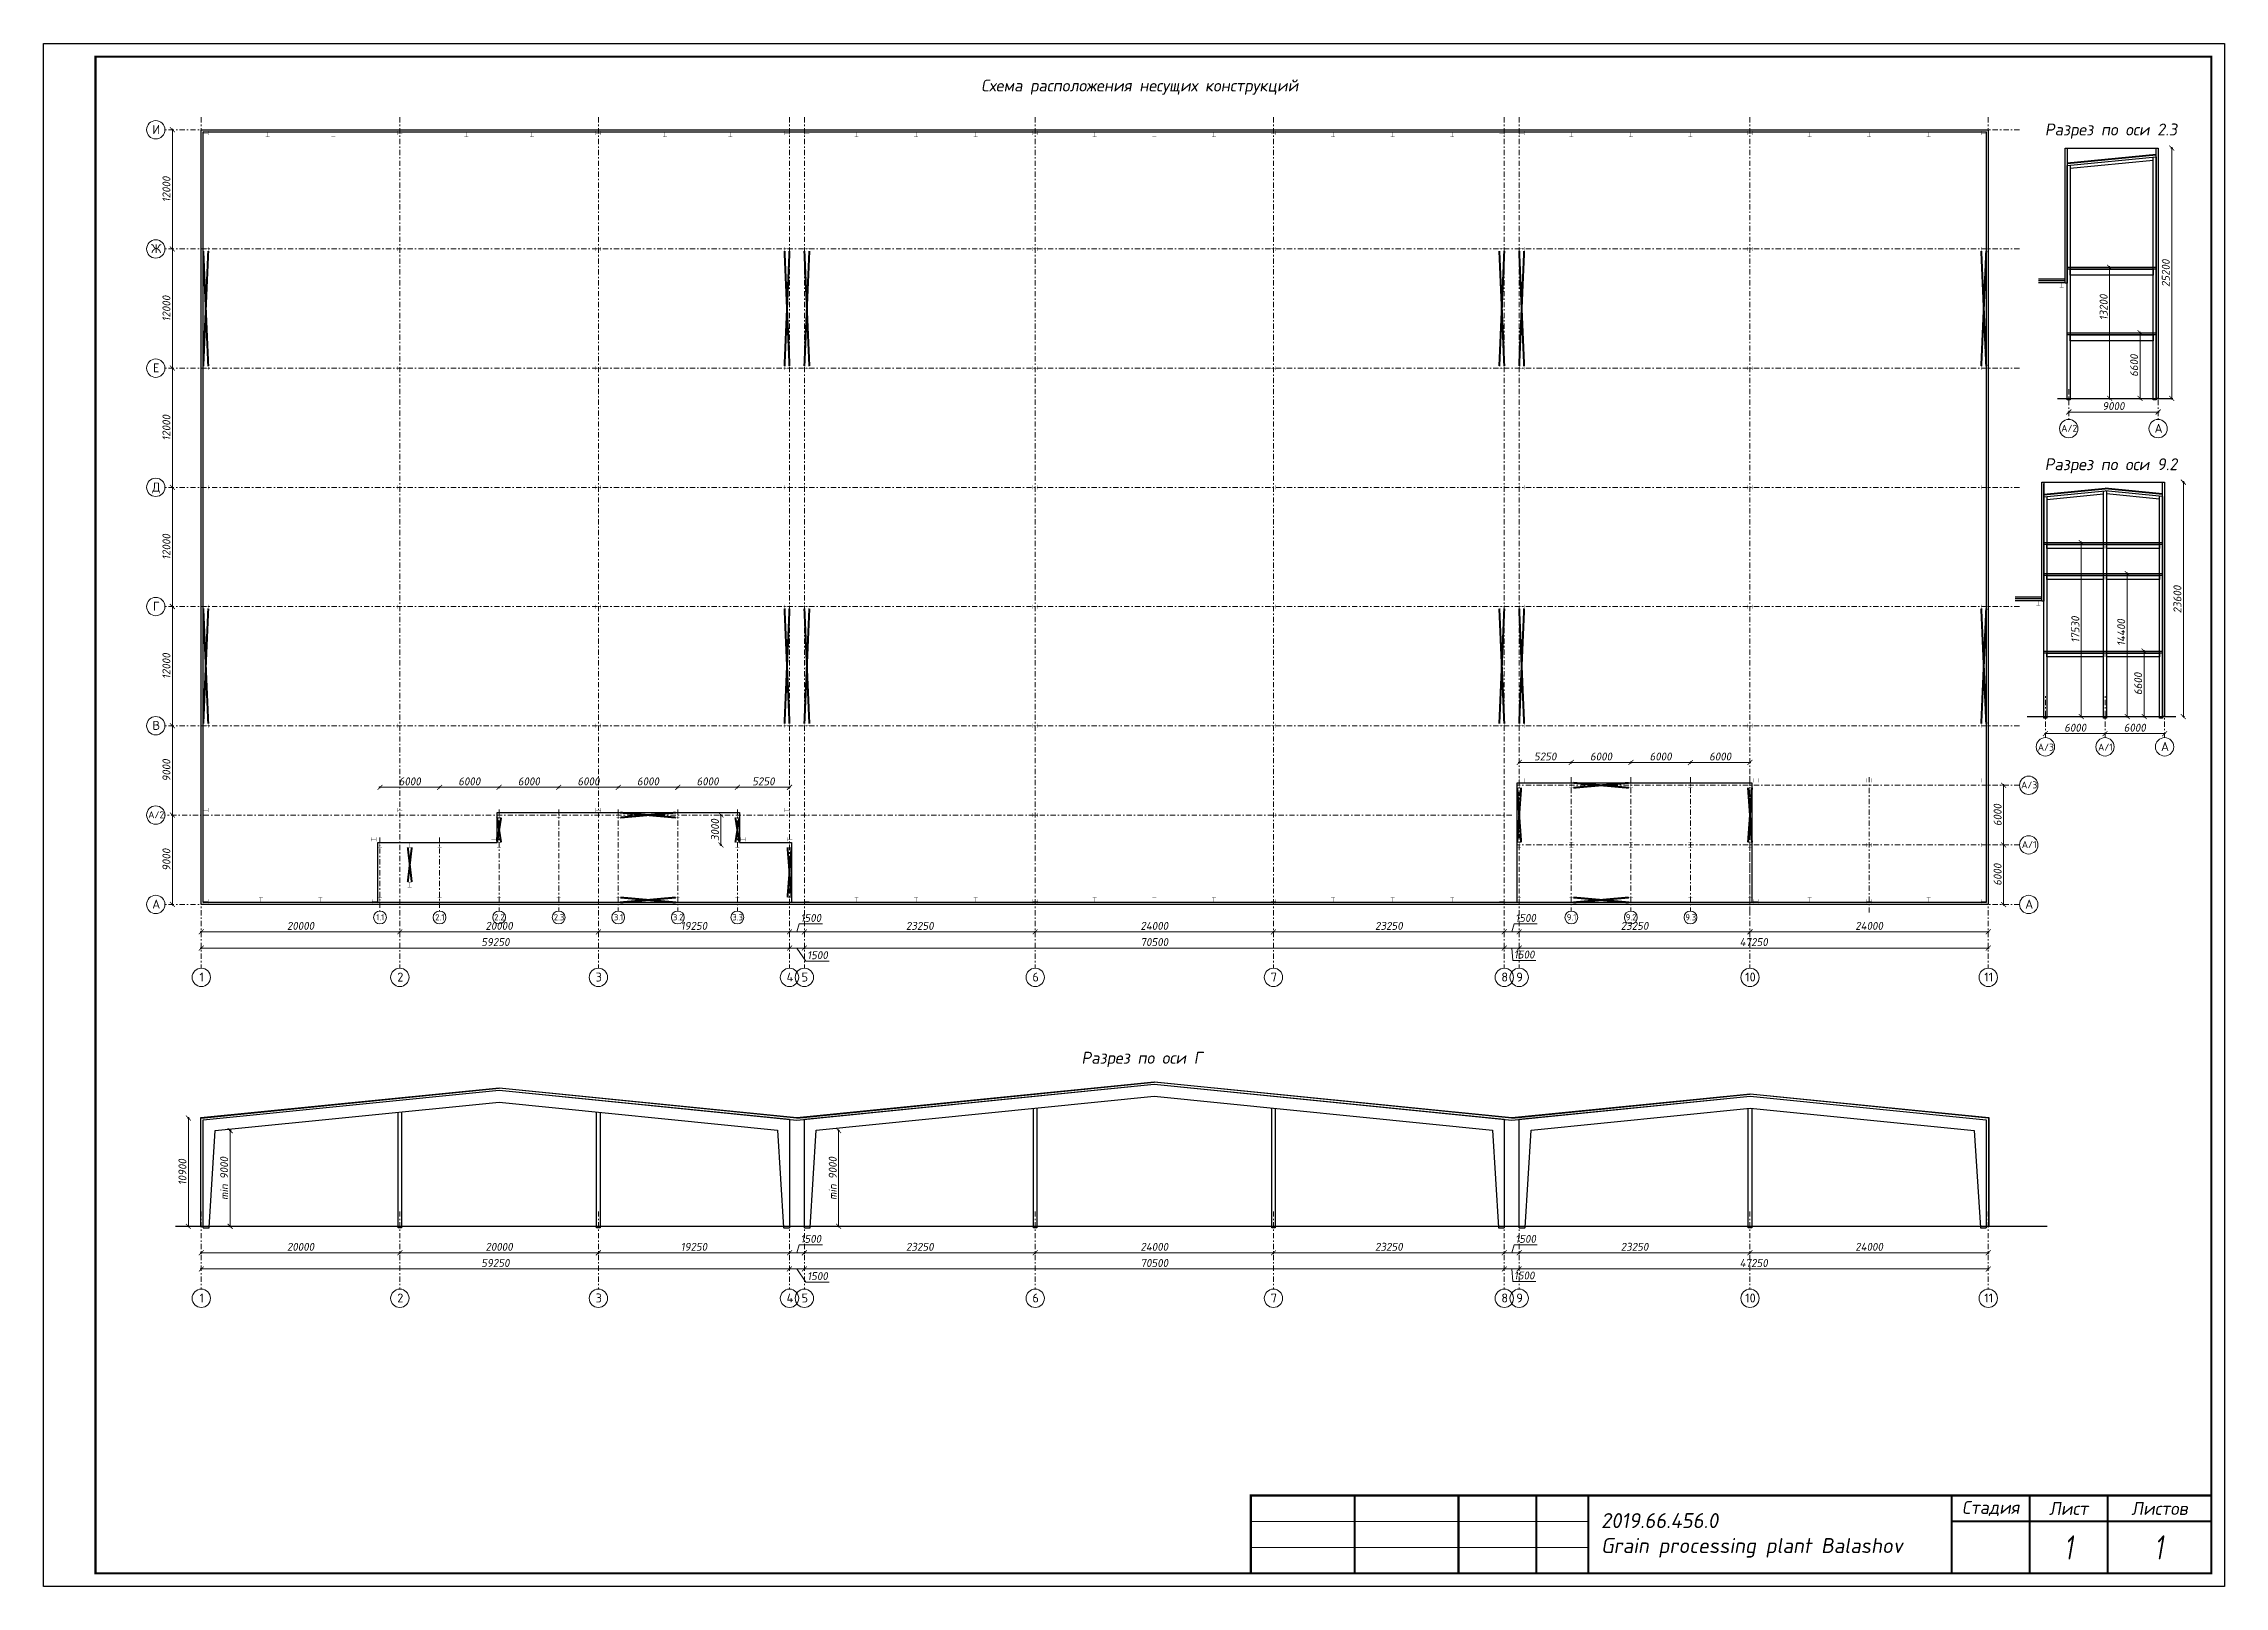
# Model space of a CAD drawing. Header units: millimetres. Extents: x -2648 to 2168491, y -277796 to 297800.
# Drawn here: x 936236 to 1155904, y -60978 to 94358 of the extents above; entities that cross this region are included whole.
import ezdxf
from ezdxf.enums import TextEntityAlignment as Align

# ---------------------------------------------------------------- set-up
doc = ezdxf.new("R2010")
doc.units = ezdxf.units.MM
doc.linetypes.add('Штрихштриховая', pattern=[1093.611073, 529.166651, -211.666656, 141.111112, -211.666656])
doc.layers.get('0').update_dxf_attribs({"lineweight": 0})
doc.layers.get('Defpoints').update_dxf_attribs({"color": 252})
doc.layers.add('Axes', color=1, linetype='Continuous')
doc.layers.add('Text', color=7, linetype='Continuous')
for name, color, linetype, lineweight in [('Bracing', 6, 'Continuous', 0), ('Dimension', 162, 'Continuous', 25), ('я_12', 1, 'Continuous', 20)]:
    doc.layers.add(name, color=color, linetype=linetype, lineweight=lineweight)
doc.styles.add('Лена', font='isocpeur.ttf', dxfattribs={"oblique": 10})
doc.dimstyles.new('S-100', dxfattribs={"dimscale": 100, "dimtxt": 1, "dimasz": 1.5, "dimexe": 1, "dimexo": 1, "dimgap": 1, "dimtad": 1, "dimdec": 0, "dimzin": 0, "dimdsep": 46, "dimtxsty": 'Лена', "dimblk": 'ARCHTICK', "dimcen": 2, "dimdle": 1, "dimclrd": 256, "dimclre": 256, "dimclrt": 256, "dimadec": 0, "dimazin": 0, "dimtfac": 1, "dimtdec": 0, "dimtmove": 1, "dimatfit": 2, "dimfxl": 1, "dimtolj": 1, "dimtzin": 0, "dimlwd": 20, "dimlwe": 20, "dimarcsym": 0})

msp = doc.modelspace()

# ---------------------------------------------------------------- texts
at = {"style": 'Лена'}
for s, insert, char_height, width, attachment_point in [('Стадия', (1132367.9, -53132.8), 1307.54, 7845.269, 5), ('Лист', (1140213.1, -53132.8), 1307.54, 7845.269, 5), ('Листов', (1149365.9, -53132.8), 1307.54, 10460.359, 5), ('{\\H0.83333x;2019.66.456.0\\PGrain processing plant Balashov}', (1093118.4, -55839.3), 1808.956, 34769.988, 4), ('\\pxi0.6;{\\W0.7;1}', (1138286.2, -57056.7), 2440.75, 3128.497, 4), ('\\pxi0.6;{\\W0.7;1}', (1147375.5, -57056.7), 2440.75, 3107.374, 4)]:
    msp.add_mtext(s, dxfattribs=dict(at, insert=insert, char_height=char_height, width=width, attachment_point=attachment_point))
at = {"layer": 'Axes', "style": 'Лена'}
for s, height, p in [('И', 900, (947579.5, 85262.5)), ('Ж', 900, (947579.5, 73262.5)), ('Е', 900, (947579.5, 61262.5)), ('А/2', 700, (1140273.3, 55276.8)), ('А', 900, (1149273.3, 55173.5)), ('Д', 900, (947579.5, 49262.5)), ('Г', 900, (947579.5, 37262.5)), ('В', 900, (947579.5, 25262.5)), ('А/3', 700, (1137923.2, 23169.2)), ('А/1', 700, (1143923.2, 23169.2)), ('А', 900, (1149923.2, 23133.8)), ('А/3', 700, (1136241.9, 19365.8)), ('А/2', 700, (947579.5, 16365.8)), ('А/1', 700, (1136241.9, 13365.8)), ('А', 900, (947579.5, 7262.5)), ('1.1', 630, (970149.2, 6079.1)), ('2.1', 630, (976149.2, 6079.1)), ('2.2', 630, (982149.2, 6079.1)), ('2.3', 630, (988149.2, 6079.1)), ('3.1', 630, (994149.2, 6079.1)), ('3.2', 630, (1000149.2, 6079.1)), ('3.3', 630, (1006149.2, 6079.1)), ('9.1', 630, (1090149.2, 6079.1)), ('9.2', 630, (1096149.2, 6079.1)), ('9.3', 630, (1102149.2, 6079.1)), ('А', 900, (1136241.9, 7262.5)), ('1', 900, (952162.5, -78)), ('2', 900, (972162.5, -78)), ('3', 900, (992162.5, -78)), ('4', 900, (1011412.5, -78)), ('5', 900, (1012912.5, -78)), ('6', 900, (1036162.5, -78)), ('7', 900, (1060162.5, -78)), ('8', 900, (1083412.5, -78)), ('9', 900, (1084912.5, -78)), ('10', 900, (1108162.5, -78)), ('11', 900, (1132162.5, -78)), ('1', 900, (952162.5, -32392.2)), ('2', 900, (972162.5, -32392.2)), ('3', 900, (992162.5, -32392.2)), ('4', 900, (1011412.5, -32392.2)), ('5', 900, (1012912.5, -32392.2)), ('6', 900, (1036162.5, -32392.2)), ('7', 900, (1060162.5, -32392.2)), ('8', 900, (1083412.5, -32392.2)), ('9', 900, (1084912.5, -32392.2)), ('10', 900, (1108162.5, -32392.2)), ('11', 900, (1132162.5, -32392.2))]:
    msp.add_text(s, height=height, dxfattribs=at).set_placement(p, align=Align.CENTER)
at = {"layer": 'Text', "char_height": 1200, "attachment_point": 5, "style": 'Лена'}
for s, insert in [('Схема расположения несущих конструкций', (1046650, 89978.8)), ('Разрез по оси 2.3', (1144485.4, 85550.8)), ('Разрез по оси 9.2', (1144485.4, 51843.4)), ('Разрез по оси Г', (1046877, -7917.8))]:
    msp.add_mtext(s, dxfattribs=dict(at, insert=insert))

# ---------------------------------------------------------------- blocks, each defined once
blk = doc.blocks.new('_ArchTick')
at = {"color": 0, "linetype": 'ByBlock', "const_width": 0.15}
blk.add_lwpolyline([(-0.5, -0.5), (0.5, 0.5)], dxfattribs=at)
blk = doc.blocks.new('*D347')
at = {"layer": 'Defpoints', "color": 0, "lineweight": -2, "ltscale": 100, "transparency": 16777216}
for p in [(972118, 4925), (952118, 3470), (972118, 1265)]:
    blk.add_point(p, dxfattribs=at)
at = {"layer": 'Dimension', "lineweight": 20, "ltscale": 100, "transparency": 16777216}
for p, q in [((952018, 4925), (972218, 4925)), ((952118, 4825), (952118, 5025)), ((972118, 4825), (972118, 5025))]:
    blk.add_line(p, q, dxfattribs=at)
at = {"layer": 'Dimension', "lineweight": 20, "ltscale": 100, "transparency": 16777216, "xscale": 500, "yscale": 500, "zscale": 500, "rotation": 180}
blk.add_blockref('_ArchTick', (952118, 4925), dxfattribs=at)
at = {"layer": 'Dimension', "lineweight": 20, "ltscale": 100, "transparency": 16777216, "xscale": 500, "yscale": 500, "zscale": 500}
blk.add_blockref('_ArchTick', (972118, 4925), dxfattribs=at)
at = {"layer": 'Dimension', "lineweight": -2, "ltscale": 100, "transparency": 16777216, "insert": (962118, 5525), "char_height": 800, "attachment_point": 5, "style": 'Лена'}
blk.add_mtext('\\A1;20000', dxfattribs=at)
blk = doc.blocks.new('*D348')
at = {"layer": 'Defpoints', "color": 0, "lineweight": -2, "ltscale": 100, "transparency": 16777216}
for p in [(952118, 3610), (1011368, 3295), (1011368, 1265)]:
    blk.add_point(p, dxfattribs=at)
at = {"layer": 'Dimension', "lineweight": 20, "ltscale": 100, "transparency": 16777216}
for p, q in [((952018, 3295), (1011468, 3295)), ((952118, 3395), (952118, 3195)), ((1011368, 3195), (1011368, 3395))]:
    blk.add_line(p, q, dxfattribs=at)
at = {"layer": 'Dimension', "lineweight": 20, "ltscale": 100, "transparency": 16777216, "xscale": 500, "yscale": 500, "zscale": 500, "rotation": 180}
blk.add_blockref('_ArchTick', (952118, 3295), dxfattribs=at)
at = {"layer": 'Dimension', "lineweight": 20, "ltscale": 100, "transparency": 16777216, "xscale": 500, "yscale": 500, "zscale": 500}
blk.add_blockref('_ArchTick', (1011368, 3295), dxfattribs=at)
at = {"layer": 'Dimension', "lineweight": -2, "ltscale": 100, "transparency": 16777216, "insert": (981743, 3895), "char_height": 800, "attachment_point": 5, "style": 'Лена'}
blk.add_mtext('\\A1;59250', dxfattribs=at)
blk = doc.blocks.new('*D349')
at = {"layer": 'Defpoints', "color": 0, "lineweight": -2, "ltscale": 100, "transparency": 16777216}
for p in [(948459, 16682), (949205, 16682), (948459, 7682)]:
    blk.add_point(p, dxfattribs=at)
at = {"layer": 'Dimension', "lineweight": 20, "ltscale": 100, "transparency": 16777216}
for p, q in [((949105, 16682), (949305, 16682)), ((949205, 7582), (949205, 16782)), ((949105, 7682), (949305, 7682))]:
    blk.add_line(p, q, dxfattribs=at)
at = {"layer": 'Dimension', "lineweight": 20, "ltscale": 100, "transparency": 16777216, "xscale": 500, "yscale": 500, "zscale": 500}
for p, rotation in [((949205, 16682), 90), ((949205, 7682), 270)]:
    blk.add_blockref('_ArchTick', p, dxfattribs=dict(at, rotation=rotation))
at = {"layer": 'Dimension', "lineweight": -2, "ltscale": 100, "transparency": 16777216, "insert": (948605, 12182), "char_height": 800, "attachment_point": 5, "rotation": 90, "style": 'Лена'}
blk.add_mtext('\\A1;9000', dxfattribs=at)
blk = doc.blocks.new('*D350')
at = {"layer": 'Defpoints', "color": 0, "lineweight": -2, "ltscale": 100, "transparency": 16777216}
for p in [(992118, 4925), (972118, 3470), (992118, 1265)]:
    blk.add_point(p, dxfattribs=at)
at = {"layer": 'Dimension', "lineweight": 20, "ltscale": 100, "transparency": 16777216}
for p, q in [((972018, 4925), (992218, 4925)), ((972118, 4825), (972118, 5025)), ((992118, 4825), (992118, 5025))]:
    blk.add_line(p, q, dxfattribs=at)
at = {"layer": 'Dimension', "lineweight": 20, "ltscale": 100, "transparency": 16777216, "xscale": 500, "yscale": 500, "zscale": 500, "rotation": 180}
blk.add_blockref('_ArchTick', (972118, 4925), dxfattribs=at)
at = {"layer": 'Dimension', "lineweight": 20, "ltscale": 100, "transparency": 16777216, "xscale": 500, "yscale": 500, "zscale": 500}
blk.add_blockref('_ArchTick', (992118, 4925), dxfattribs=at)
at = {"layer": 'Dimension', "lineweight": -2, "ltscale": 100, "transparency": 16777216, "insert": (982118, 5525), "char_height": 800, "attachment_point": 5, "style": 'Лена'}
blk.add_mtext('\\A1;20000', dxfattribs=at)
blk = doc.blocks.new('*D351')
at = {"layer": 'Defpoints', "color": 0, "lineweight": -2, "ltscale": 100, "transparency": 16777216}
for p in [(1011368, 4925), (992118, 3470), (1011368, 1265)]:
    blk.add_point(p, dxfattribs=at)
at = {"layer": 'Dimension', "lineweight": 20, "ltscale": 100, "transparency": 16777216}
for p, q in [((992018, 4925), (1011468, 4925)), ((992118, 4825), (992118, 5025)), ((1011368, 4825), (1011368, 5025))]:
    blk.add_line(p, q, dxfattribs=at)
at = {"layer": 'Dimension', "lineweight": 20, "ltscale": 100, "transparency": 16777216, "xscale": 500, "yscale": 500, "zscale": 500, "rotation": 180}
blk.add_blockref('_ArchTick', (992118, 4925), dxfattribs=at)
at = {"layer": 'Dimension', "lineweight": 20, "ltscale": 100, "transparency": 16777216, "xscale": 500, "yscale": 500, "zscale": 500}
blk.add_blockref('_ArchTick', (1011368, 4925), dxfattribs=at)
at = {"layer": 'Dimension', "lineweight": -2, "ltscale": 100, "transparency": 16777216, "insert": (1001743, 5525), "char_height": 800, "attachment_point": 5, "style": 'Лена'}
blk.add_mtext('\\A1;19250', dxfattribs=at)
blk = doc.blocks.new('*D352')
at = {"layer": 'Defpoints', "color": 0, "lineweight": -2, "ltscale": 100, "transparency": 16777216}
for p in [(1012868, 4925), (1012868, 3232), (1011368, 1265)]:
    blk.add_point(p, dxfattribs=at)
at = {"layer": 'Dimension', "lineweight": 20, "ltscale": 100, "transparency": 16777216}
for p, q in [((1011268, 4925), (1012968, 4925)), ((1011368, 4825), (1011368, 5025)), ((1012118, 4925), (1012358, 5725)), ((1012358, 5725), (1014678, 5725)), ((1012868, 4825), (1012868, 5025))]:
    blk.add_line(p, q, dxfattribs=at)
at = {"layer": 'Dimension', "lineweight": 20, "ltscale": 100, "transparency": 16777216, "xscale": 500, "yscale": 500, "zscale": 500, "rotation": 180}
blk.add_blockref('_ArchTick', (1011368, 4925), dxfattribs=at)
at = {"layer": 'Dimension', "lineweight": 20, "ltscale": 100, "transparency": 16777216, "xscale": 500, "yscale": 500, "zscale": 500}
blk.add_blockref('_ArchTick', (1012868, 4925), dxfattribs=at)
at = {"layer": 'Dimension', "lineweight": -2, "ltscale": 100, "transparency": 16777216, "insert": (1013518, 6325), "char_height": 800, "attachment_point": 5, "style": 'Лена'}
blk.add_mtext('\\A1;1500', dxfattribs=at)
blk = doc.blocks.new('*D353')
at = {"layer": 'Defpoints', "color": 0, "lineweight": -2, "ltscale": 100, "transparency": 16777216}
for p in [(1036118, 4925), (1012868, 3232), (1036118, 3016)]:
    blk.add_point(p, dxfattribs=at)
at = {"layer": 'Dimension', "lineweight": 20, "ltscale": 100, "transparency": 16777216}
for p, q in [((1012768, 4925), (1036218, 4925)), ((1012868, 4825), (1012868, 5025)), ((1036118, 4825), (1036118, 5025))]:
    blk.add_line(p, q, dxfattribs=at)
at = {"layer": 'Dimension', "lineweight": 20, "ltscale": 100, "transparency": 16777216, "xscale": 500, "yscale": 500, "zscale": 500, "rotation": 180}
blk.add_blockref('_ArchTick', (1012868, 4925), dxfattribs=at)
at = {"layer": 'Dimension', "lineweight": 20, "ltscale": 100, "transparency": 16777216, "xscale": 500, "yscale": 500, "zscale": 500}
blk.add_blockref('_ArchTick', (1036118, 4925), dxfattribs=at)
at = {"layer": 'Dimension', "lineweight": -2, "ltscale": 100, "transparency": 16777216, "insert": (1024493, 5525), "char_height": 800, "attachment_point": 5, "style": 'Лена'}
blk.add_mtext('\\A1;23250', dxfattribs=at)
blk = doc.blocks.new('*D354')
at = {"layer": 'Defpoints', "color": 0, "lineweight": -2, "ltscale": 100, "transparency": 16777216}
for p in [(1060118, 4925), (1036118, 3016), (1060118, 2273)]:
    blk.add_point(p, dxfattribs=at)
at = {"layer": 'Dimension', "lineweight": 20, "ltscale": 100, "transparency": 16777216}
for p, q in [((1036018, 4925), (1060218, 4925)), ((1036118, 4825), (1036118, 5025)), ((1060118, 4825), (1060118, 5025))]:
    blk.add_line(p, q, dxfattribs=at)
at = {"layer": 'Dimension', "lineweight": 20, "ltscale": 100, "transparency": 16777216, "xscale": 500, "yscale": 500, "zscale": 500, "rotation": 180}
blk.add_blockref('_ArchTick', (1036118, 4925), dxfattribs=at)
at = {"layer": 'Dimension', "lineweight": 20, "ltscale": 100, "transparency": 16777216, "xscale": 500, "yscale": 500, "zscale": 500}
blk.add_blockref('_ArchTick', (1060118, 4925), dxfattribs=at)
at = {"layer": 'Dimension', "lineweight": -2, "ltscale": 100, "transparency": 16777216, "insert": (1048118, 5525), "char_height": 800, "attachment_point": 5, "style": 'Лена'}
blk.add_mtext('\\A1;24000', dxfattribs=at)
blk = doc.blocks.new('*D355')
at = {"layer": 'Defpoints', "color": 0, "lineweight": -2, "ltscale": 100, "transparency": 16777216}
for p in [(1083368, 4925), (1060118, 2273), (1083368, 2423)]:
    blk.add_point(p, dxfattribs=at)
at = {"layer": 'Dimension', "lineweight": 20, "ltscale": 100, "transparency": 16777216}
for p, q in [((1060018, 4925), (1083468, 4925)), ((1060118, 4825), (1060118, 5025)), ((1083368, 4825), (1083368, 5025))]:
    blk.add_line(p, q, dxfattribs=at)
at = {"layer": 'Dimension', "lineweight": 20, "ltscale": 100, "transparency": 16777216, "xscale": 500, "yscale": 500, "zscale": 500, "rotation": 180}
blk.add_blockref('_ArchTick', (1060118, 4925), dxfattribs=at)
at = {"layer": 'Dimension', "lineweight": 20, "ltscale": 100, "transparency": 16777216, "xscale": 500, "yscale": 500, "zscale": 500}
blk.add_blockref('_ArchTick', (1083368, 4925), dxfattribs=at)
at = {"layer": 'Dimension', "lineweight": -2, "ltscale": 100, "transparency": 16777216, "insert": (1071743, 5525), "char_height": 800, "attachment_point": 5, "style": 'Лена'}
blk.add_mtext('\\A1;23250', dxfattribs=at)
blk = doc.blocks.new('*D356')
at = {"layer": 'Defpoints', "color": 0, "lineweight": -2, "ltscale": 100, "transparency": 16777216}
for p in [(1084868, 4925), (1083368, 2423), (1084868, 2521)]:
    blk.add_point(p, dxfattribs=at)
at = {"layer": 'Dimension', "lineweight": 20, "ltscale": 100, "transparency": 16777216}
for p, q in [((1083268, 4925), (1084968, 4925)), ((1083368, 4825), (1083368, 5025)), ((1084118, 4925), (1084358, 5725)), ((1084358, 5725), (1086678, 5725)), ((1084868, 4825), (1084868, 5025))]:
    blk.add_line(p, q, dxfattribs=at)
at = {"layer": 'Dimension', "lineweight": 20, "ltscale": 100, "transparency": 16777216, "xscale": 500, "yscale": 500, "zscale": 500, "rotation": 180}
blk.add_blockref('_ArchTick', (1083368, 4925), dxfattribs=at)
at = {"layer": 'Dimension', "lineweight": 20, "ltscale": 100, "transparency": 16777216, "xscale": 500, "yscale": 500, "zscale": 500}
blk.add_blockref('_ArchTick', (1084868, 4925), dxfattribs=at)
at = {"layer": 'Dimension', "lineweight": -2, "ltscale": 100, "transparency": 16777216, "insert": (1085518, 6325), "char_height": 800, "attachment_point": 5, "style": 'Лена'}
blk.add_mtext('\\A1;1500', dxfattribs=at)
blk = doc.blocks.new('*D357')
at = {"layer": 'Defpoints', "color": 0, "lineweight": -2, "ltscale": 100, "transparency": 16777216}
for p in [(1108118, 4925), (1084868, 2170), (1108118, 2063)]:
    blk.add_point(p, dxfattribs=at)
at = {"layer": 'Dimension', "lineweight": 20, "ltscale": 100, "transparency": 16777216}
for p, q in [((1084768, 4925), (1108218, 4925)), ((1084868, 4825), (1084868, 5025)), ((1108118, 4825), (1108118, 5025))]:
    blk.add_line(p, q, dxfattribs=at)
at = {"layer": 'Dimension', "lineweight": 20, "ltscale": 100, "transparency": 16777216, "xscale": 500, "yscale": 500, "zscale": 500, "rotation": 180}
blk.add_blockref('_ArchTick', (1084868, 4925), dxfattribs=at)
at = {"layer": 'Dimension', "lineweight": 20, "ltscale": 100, "transparency": 16777216, "xscale": 500, "yscale": 500, "zscale": 500}
blk.add_blockref('_ArchTick', (1108118, 4925), dxfattribs=at)
at = {"layer": 'Dimension', "lineweight": -2, "ltscale": 100, "transparency": 16777216, "insert": (1096493, 5525), "char_height": 800, "attachment_point": 5, "style": 'Лена'}
blk.add_mtext('\\A1;23250', dxfattribs=at)
blk = doc.blocks.new('*D358')
at = {"layer": 'Defpoints', "color": 0, "lineweight": -2, "ltscale": 100, "transparency": 16777216}
for p in [(1132118, 4925), (1132118, 2987), (1108118, 1265)]:
    blk.add_point(p, dxfattribs=at)
at = {"layer": 'Dimension', "lineweight": 20, "ltscale": 100, "transparency": 16777216}
for p, q in [((1108018, 4925), (1132218, 4925)), ((1108118, 4825), (1108118, 5025)), ((1132118, 4825), (1132118, 5025))]:
    blk.add_line(p, q, dxfattribs=at)
at = {"layer": 'Dimension', "lineweight": 20, "ltscale": 100, "transparency": 16777216, "xscale": 500, "yscale": 500, "zscale": 500, "rotation": 180}
blk.add_blockref('_ArchTick', (1108118, 4925), dxfattribs=at)
at = {"layer": 'Dimension', "lineweight": 20, "ltscale": 100, "transparency": 16777216, "xscale": 500, "yscale": 500, "zscale": 500}
blk.add_blockref('_ArchTick', (1132118, 4925), dxfattribs=at)
at = {"layer": 'Dimension', "lineweight": -2, "ltscale": 100, "transparency": 16777216, "insert": (1120118, 5525), "char_height": 800, "attachment_point": 5, "style": 'Лена'}
blk.add_mtext('\\A1;24000', dxfattribs=at)
blk = doc.blocks.new('*D359')
at = {"layer": 'Defpoints', "color": 0, "lineweight": -2, "ltscale": 100, "transparency": 16777216}
for p in [(948457, 25682), (949205, 25682), (948459, 16682)]:
    blk.add_point(p, dxfattribs=at)
at = {"layer": 'Dimension', "lineweight": 20, "ltscale": 100, "transparency": 16777216}
for p, q in [((949105, 25682), (949305, 25682)), ((949205, 16582), (949205, 25782)), ((949105, 16682), (949305, 16682))]:
    blk.add_line(p, q, dxfattribs=at)
at = {"layer": 'Dimension', "lineweight": 20, "ltscale": 100, "transparency": 16777216, "xscale": 500, "yscale": 500, "zscale": 500}
for p, rotation in [((949205, 25682), 90), ((949205, 16682), 270)]:
    blk.add_blockref('_ArchTick', p, dxfattribs=dict(at, rotation=rotation))
at = {"layer": 'Dimension', "lineweight": -2, "ltscale": 100, "transparency": 16777216, "insert": (948605, 21182), "char_height": 800, "attachment_point": 5, "rotation": 90, "style": 'Лена'}
blk.add_mtext('\\A1;9000', dxfattribs=at)
blk = doc.blocks.new('*D360')
at = {"layer": 'Defpoints', "color": 0, "lineweight": -2, "ltscale": 100, "transparency": 16777216}
for p in [(948459, 37682), (949205, 37682), (948457, 25682)]:
    blk.add_point(p, dxfattribs=at)
at = {"layer": 'Dimension', "lineweight": 20, "ltscale": 100, "transparency": 16777216}
for p, q in [((949105, 37682), (949305, 37682)), ((949205, 25582), (949205, 37782)), ((949105, 25682), (949305, 25682))]:
    blk.add_line(p, q, dxfattribs=at)
at = {"layer": 'Dimension', "lineweight": 20, "ltscale": 100, "transparency": 16777216, "xscale": 500, "yscale": 500, "zscale": 500}
for p, rotation in [((949205, 37682), 90), ((949205, 25682), 270)]:
    blk.add_blockref('_ArchTick', p, dxfattribs=dict(at, rotation=rotation))
at = {"layer": 'Dimension', "lineweight": -2, "ltscale": 100, "transparency": 16777216, "insert": (948605, 31682), "char_height": 800, "attachment_point": 5, "rotation": 90, "style": 'Лена'}
blk.add_mtext('\\A1;12000', dxfattribs=at)
blk = doc.blocks.new('*D361')
at = {"layer": 'Defpoints', "color": 0, "lineweight": -2, "ltscale": 100, "transparency": 16777216}
for p in [(948459, 49682), (949205, 49682), (948457, 37682)]:
    blk.add_point(p, dxfattribs=at)
at = {"layer": 'Dimension', "lineweight": 20, "ltscale": 100, "transparency": 16777216}
for p, q in [((949105, 49682), (949305, 49682)), ((949205, 37582), (949205, 49782)), ((949105, 37682), (949305, 37682))]:
    blk.add_line(p, q, dxfattribs=at)
at = {"layer": 'Dimension', "lineweight": 20, "ltscale": 100, "transparency": 16777216, "xscale": 500, "yscale": 500, "zscale": 500}
for p, rotation in [((949205, 49682), 90), ((949205, 37682), 270)]:
    blk.add_blockref('_ArchTick', p, dxfattribs=dict(at, rotation=rotation))
at = {"layer": 'Dimension', "lineweight": -2, "ltscale": 100, "transparency": 16777216, "insert": (948605, 43682), "char_height": 800, "attachment_point": 5, "rotation": 90, "style": 'Лена'}
blk.add_mtext('\\A1;12000', dxfattribs=at)
blk = doc.blocks.new('*D362')
at = {"layer": 'Defpoints', "color": 0, "lineweight": -2, "ltscale": 100, "transparency": 16777216}
for p in [(948459, 61682), (949205, 61682), (948457, 49682)]:
    blk.add_point(p, dxfattribs=at)
at = {"layer": 'Dimension', "lineweight": 20, "ltscale": 100, "transparency": 16777216}
for p, q in [((949105, 61682), (949305, 61682)), ((949205, 49582), (949205, 61782)), ((949105, 49682), (949305, 49682))]:
    blk.add_line(p, q, dxfattribs=at)
at = {"layer": 'Dimension', "lineweight": 20, "ltscale": 100, "transparency": 16777216, "xscale": 500, "yscale": 500, "zscale": 500}
for p, rotation in [((949205, 61682), 90), ((949205, 49682), 270)]:
    blk.add_blockref('_ArchTick', p, dxfattribs=dict(at, rotation=rotation))
at = {"layer": 'Dimension', "lineweight": -2, "ltscale": 100, "transparency": 16777216, "insert": (948605, 55682), "char_height": 800, "attachment_point": 5, "rotation": 90, "style": 'Лена'}
blk.add_mtext('\\A1;12000', dxfattribs=at)
blk = doc.blocks.new('*D363')
at = {"layer": 'Defpoints', "color": 0, "lineweight": -2, "ltscale": 100, "transparency": 16777216}
for p in [(948459, 73682), (949205, 73682), (948457, 61682)]:
    blk.add_point(p, dxfattribs=at)
at = {"layer": 'Dimension', "lineweight": 20, "ltscale": 100, "transparency": 16777216}
for p, q in [((949105, 73682), (949305, 73682)), ((949205, 61582), (949205, 73782)), ((949105, 61682), (949305, 61682))]:
    blk.add_line(p, q, dxfattribs=at)
at = {"layer": 'Dimension', "lineweight": 20, "ltscale": 100, "transparency": 16777216, "xscale": 500, "yscale": 500, "zscale": 500}
for p, rotation in [((949205, 73682), 90), ((949205, 61682), 270)]:
    blk.add_blockref('_ArchTick', p, dxfattribs=dict(at, rotation=rotation))
at = {"layer": 'Dimension', "lineweight": -2, "ltscale": 100, "transparency": 16777216, "insert": (948605, 67682), "char_height": 800, "attachment_point": 5, "rotation": 90, "style": 'Лена'}
blk.add_mtext('\\A1;12000', dxfattribs=at)
blk = doc.blocks.new('*D364')
at = {"layer": 'Defpoints', "color": 0, "lineweight": -2, "ltscale": 100, "transparency": 16777216}
for p in [(948459, 85682), (949205, 85682), (948457, 73682)]:
    blk.add_point(p, dxfattribs=at)
at = {"layer": 'Dimension', "lineweight": 20, "ltscale": 100, "transparency": 16777216}
for p, q in [((949105, 85682), (949305, 85682)), ((949205, 73582), (949205, 85782)), ((949105, 73682), (949305, 73682))]:
    blk.add_line(p, q, dxfattribs=at)
at = {"layer": 'Dimension', "lineweight": 20, "ltscale": 100, "transparency": 16777216, "xscale": 500, "yscale": 500, "zscale": 500}
for p, rotation in [((949205, 85682), 90), ((949205, 73682), 270)]:
    blk.add_blockref('_ArchTick', p, dxfattribs=dict(at, rotation=rotation))
at = {"layer": 'Dimension', "lineweight": -2, "ltscale": 100, "transparency": 16777216, "insert": (948605, 79682), "char_height": 800, "attachment_point": 5, "rotation": 90, "style": 'Лена'}
blk.add_mtext('\\A1;12000', dxfattribs=at)
blk = doc.blocks.new('*D365')
at = {"layer": 'Defpoints', "color": 0, "lineweight": -2, "ltscale": 100, "transparency": 16777216}
for p in [(1012868, 3295), (1011368, 1265), (1012868, 1265)]:
    blk.add_point(p, dxfattribs=at)
at = {"layer": 'Dimension', "lineweight": 20, "ltscale": 100, "transparency": 16777216}
for p, q in [((1011268, 3295), (1012968, 3295)), ((1011368, 3195), (1011368, 3395)), ((1012118, 3295), (1013029, 1973)), ((1012868, 3195), (1012868, 3395)), ((1013029, 1973), (1015349, 1973))]:
    blk.add_line(p, q, dxfattribs=at)
at = {"layer": 'Dimension', "lineweight": 20, "ltscale": 100, "transparency": 16777216, "xscale": 500, "yscale": 500, "zscale": 500, "rotation": 180}
blk.add_blockref('_ArchTick', (1011368, 3295), dxfattribs=at)
at = {"layer": 'Dimension', "lineweight": 20, "ltscale": 100, "transparency": 16777216, "xscale": 500, "yscale": 500, "zscale": 500}
blk.add_blockref('_ArchTick', (1012868, 3295), dxfattribs=at)
at = {"layer": 'Dimension', "lineweight": -2, "ltscale": 100, "transparency": 16777216, "insert": (1014189, 2573), "char_height": 800, "attachment_point": 5, "style": 'Лена'}
blk.add_mtext('\\A1;1500', dxfattribs=at)
blk = doc.blocks.new('*D366')
at = {"layer": 'Defpoints', "color": 0, "lineweight": -2, "ltscale": 100, "transparency": 16777216}
for p in [(1083368, 3295), (1012868, 1265), (1083368, 1265)]:
    blk.add_point(p, dxfattribs=at)
at = {"layer": 'Dimension', "lineweight": 20, "ltscale": 100, "transparency": 16777216}
for p, q in [((1012768, 3295), (1083468, 3295)), ((1012868, 3195), (1012868, 3395)), ((1083368, 3195), (1083368, 3395))]:
    blk.add_line(p, q, dxfattribs=at)
at = {"layer": 'Dimension', "lineweight": 20, "ltscale": 100, "transparency": 16777216, "xscale": 500, "yscale": 500, "zscale": 500, "rotation": 180}
blk.add_blockref('_ArchTick', (1012868, 3295), dxfattribs=at)
at = {"layer": 'Dimension', "lineweight": 20, "ltscale": 100, "transparency": 16777216, "xscale": 500, "yscale": 500, "zscale": 500}
blk.add_blockref('_ArchTick', (1083368, 3295), dxfattribs=at)
at = {"layer": 'Dimension', "lineweight": -2, "ltscale": 100, "transparency": 16777216, "insert": (1048118, 3895), "char_height": 800, "attachment_point": 5, "style": 'Лена'}
blk.add_mtext('\\A1;70500', dxfattribs=at)
blk = doc.blocks.new('*D367')
at = {"layer": 'Defpoints', "color": 0, "lineweight": -2, "ltscale": 100, "transparency": 16777216}
for p in [(1084868, 3295), (1083368, 1265), (1084868, 1265)]:
    blk.add_point(p, dxfattribs=at)
at = {"layer": 'Dimension', "lineweight": 20, "ltscale": 100, "transparency": 16777216}
for p, q in [((1083268, 3295), (1084968, 3295)), ((1083368, 3195), (1083368, 3395)), ((1084118, 3295), (1084216, 2037)), ((1084868, 3195), (1084868, 3395)), ((1084216, 2037), (1086536, 2037))]:
    blk.add_line(p, q, dxfattribs=at)
at = {"layer": 'Dimension', "lineweight": 20, "ltscale": 100, "transparency": 16777216, "xscale": 500, "yscale": 500, "zscale": 500, "rotation": 180}
blk.add_blockref('_ArchTick', (1083368, 3295), dxfattribs=at)
at = {"layer": 'Dimension', "lineweight": 20, "ltscale": 100, "transparency": 16777216, "xscale": 500, "yscale": 500, "zscale": 500}
blk.add_blockref('_ArchTick', (1084868, 3295), dxfattribs=at)
at = {"layer": 'Dimension', "lineweight": -2, "ltscale": 100, "transparency": 16777216, "insert": (1085376, 2637), "char_height": 800, "attachment_point": 5, "style": 'Лена'}
blk.add_mtext('\\A1;1500', dxfattribs=at)
blk = doc.blocks.new('*D368')
at = {"layer": 'Defpoints', "color": 0, "lineweight": -2, "ltscale": 100, "transparency": 16777216}
for p in [(1132118, 3295), (1084868, 1265), (1132118, 1265)]:
    blk.add_point(p, dxfattribs=at)
at = {"layer": 'Dimension', "lineweight": 20, "ltscale": 100, "transparency": 16777216}
for p, q in [((1084768, 3295), (1132218, 3295)), ((1084868, 3195), (1084868, 3395)), ((1132118, 3195), (1132118, 3395))]:
    blk.add_line(p, q, dxfattribs=at)
at = {"layer": 'Dimension', "lineweight": 20, "ltscale": 100, "transparency": 16777216, "xscale": 500, "yscale": 500, "zscale": 500, "rotation": 180}
blk.add_blockref('_ArchTick', (1084868, 3295), dxfattribs=at)
at = {"layer": 'Dimension', "lineweight": 20, "ltscale": 100, "transparency": 16777216, "xscale": 500, "yscale": 500, "zscale": 500}
blk.add_blockref('_ArchTick', (1132118, 3295), dxfattribs=at)
at = {"layer": 'Dimension', "lineweight": -2, "ltscale": 100, "transparency": 16777216, "insert": (1108493, 3895), "char_height": 800, "attachment_point": 5, "style": 'Лена'}
blk.add_mtext('\\A1;47250', dxfattribs=at)
blk = doc.blocks.new('*D371')
at = {"layer": 'Defpoints', "color": 0, "lineweight": -2, "ltscale": 100, "transparency": 16777216}
for p in [(972118, -27389), (952118, -28844), (972118, -31049)]:
    blk.add_point(p, dxfattribs=at)
at = {"layer": 'Dimension', "lineweight": 20, "ltscale": 100, "transparency": 16777216}
for p, q in [((952018, -27389), (972218, -27389)), ((952118, -27489), (952118, -27289)), ((972118, -27489), (972118, -27289))]:
    blk.add_line(p, q, dxfattribs=at)
at = {"layer": 'Dimension', "lineweight": 20, "ltscale": 100, "transparency": 16777216, "xscale": 500, "yscale": 500, "zscale": 500, "rotation": 180}
blk.add_blockref('_ArchTick', (952118, -27389), dxfattribs=at)
at = {"layer": 'Dimension', "lineweight": 20, "ltscale": 100, "transparency": 16777216, "xscale": 500, "yscale": 500, "zscale": 500}
blk.add_blockref('_ArchTick', (972118, -27389), dxfattribs=at)
at = {"layer": 'Dimension', "lineweight": -2, "ltscale": 100, "transparency": 16777216, "insert": (962118, -26789), "char_height": 800, "attachment_point": 5, "style": 'Лена'}
blk.add_mtext('\\A1;20000', dxfattribs=at)
blk = doc.blocks.new('*D372')
at = {"layer": 'Defpoints', "color": 0, "lineweight": -2, "ltscale": 100, "transparency": 16777216}
for p in [(952118, -28704), (1011368, -29019), (1011368, -31049)]:
    blk.add_point(p, dxfattribs=at)
at = {"layer": 'Dimension', "lineweight": 20, "ltscale": 100, "transparency": 16777216}
for p, q in [((952018, -29019), (1011468, -29019)), ((952118, -28919), (952118, -29119)), ((1011368, -29119), (1011368, -28919))]:
    blk.add_line(p, q, dxfattribs=at)
at = {"layer": 'Dimension', "lineweight": 20, "ltscale": 100, "transparency": 16777216, "xscale": 500, "yscale": 500, "zscale": 500, "rotation": 180}
blk.add_blockref('_ArchTick', (952118, -29019), dxfattribs=at)
at = {"layer": 'Dimension', "lineweight": 20, "ltscale": 100, "transparency": 16777216, "xscale": 500, "yscale": 500, "zscale": 500}
blk.add_blockref('_ArchTick', (1011368, -29019), dxfattribs=at)
at = {"layer": 'Dimension', "lineweight": -2, "ltscale": 100, "transparency": 16777216, "insert": (981743, -28419), "char_height": 800, "attachment_point": 5, "style": 'Лена'}
blk.add_mtext('\\A1;59250', dxfattribs=at)
blk = doc.blocks.new('*D369')
at = {"layer": 'Defpoints', "color": 0, "lineweight": -2, "ltscale": 100, "transparency": 16777216}
for p in [(992118, -27389), (972118, -28844), (992118, -31049)]:
    blk.add_point(p, dxfattribs=at)
at = {"layer": 'Dimension', "lineweight": 20, "ltscale": 100, "transparency": 16777216}
for p, q in [((972018, -27389), (992218, -27389)), ((972118, -27489), (972118, -27289)), ((992118, -27489), (992118, -27289))]:
    blk.add_line(p, q, dxfattribs=at)
at = {"layer": 'Dimension', "lineweight": 20, "ltscale": 100, "transparency": 16777216, "xscale": 500, "yscale": 500, "zscale": 500, "rotation": 180}
blk.add_blockref('_ArchTick', (972118, -27389), dxfattribs=at)
at = {"layer": 'Dimension', "lineweight": 20, "ltscale": 100, "transparency": 16777216, "xscale": 500, "yscale": 500, "zscale": 500}
blk.add_blockref('_ArchTick', (992118, -27389), dxfattribs=at)
at = {"layer": 'Dimension', "lineweight": -2, "ltscale": 100, "transparency": 16777216, "insert": (982118, -26789), "char_height": 800, "attachment_point": 5, "style": 'Лена'}
blk.add_mtext('\\A1;20000', dxfattribs=at)
blk = doc.blocks.new('*D370')
at = {"layer": 'Defpoints', "color": 0, "lineweight": -2, "ltscale": 100, "transparency": 16777216}
for p in [(1011368, -27389), (992118, -28844), (1011368, -31049)]:
    blk.add_point(p, dxfattribs=at)
at = {"layer": 'Dimension', "lineweight": 20, "ltscale": 100, "transparency": 16777216}
for p, q in [((992018, -27389), (1011468, -27389)), ((992118, -27489), (992118, -27289)), ((1011368, -27489), (1011368, -27289))]:
    blk.add_line(p, q, dxfattribs=at)
at = {"layer": 'Dimension', "lineweight": 20, "ltscale": 100, "transparency": 16777216, "xscale": 500, "yscale": 500, "zscale": 500, "rotation": 180}
blk.add_blockref('_ArchTick', (992118, -27389), dxfattribs=at)
at = {"layer": 'Dimension', "lineweight": 20, "ltscale": 100, "transparency": 16777216, "xscale": 500, "yscale": 500, "zscale": 500}
blk.add_blockref('_ArchTick', (1011368, -27389), dxfattribs=at)
at = {"layer": 'Dimension', "lineweight": -2, "ltscale": 100, "transparency": 16777216, "insert": (1001743, -26789), "char_height": 800, "attachment_point": 5, "style": 'Лена'}
blk.add_mtext('\\A1;19250', dxfattribs=at)
blk = doc.blocks.new('*D373')
at = {"layer": 'Defpoints', "color": 0, "lineweight": -2, "ltscale": 100, "transparency": 16777216}
for p in [(1012868, -27389), (1011368, -31049), (1012868, -30919)]:
    blk.add_point(p, dxfattribs=at)
at = {"layer": 'Dimension', "lineweight": 20, "ltscale": 100, "transparency": 16777216}
for p, q in [((1011268, -27389), (1012968, -27389)), ((1011368, -27489), (1011368, -27289)), ((1012118, -27389), (1012358, -26589)), ((1012358, -26589), (1014678, -26589)), ((1012868, -27489), (1012868, -27289))]:
    blk.add_line(p, q, dxfattribs=at)
at = {"layer": 'Dimension', "lineweight": 20, "ltscale": 100, "transparency": 16777216, "xscale": 500, "yscale": 500, "zscale": 500, "rotation": 180}
blk.add_blockref('_ArchTick', (1011368, -27389), dxfattribs=at)
at = {"layer": 'Dimension', "lineweight": 20, "ltscale": 100, "transparency": 16777216, "xscale": 500, "yscale": 500, "zscale": 500}
blk.add_blockref('_ArchTick', (1012868, -27389), dxfattribs=at)
at = {"layer": 'Dimension', "lineweight": -2, "ltscale": 100, "transparency": 16777216, "insert": (1013518, -25989), "char_height": 800, "attachment_point": 5, "style": 'Лена'}
blk.add_mtext('\\A1;1500', dxfattribs=at)
blk = doc.blocks.new('*D374')
at = {"layer": 'Defpoints', "color": 0, "lineweight": -2, "ltscale": 100, "transparency": 16777216}
for p in [(1036118, -27389), (1012868, -30919), (1036118, -30934)]:
    blk.add_point(p, dxfattribs=at)
at = {"layer": 'Dimension', "lineweight": 20, "ltscale": 100, "transparency": 16777216}
for p, q in [((1012768, -27389), (1036218, -27389)), ((1012868, -27489), (1012868, -27289)), ((1036118, -27489), (1036118, -27289))]:
    blk.add_line(p, q, dxfattribs=at)
at = {"layer": 'Dimension', "lineweight": 20, "ltscale": 100, "transparency": 16777216, "xscale": 500, "yscale": 500, "zscale": 500, "rotation": 180}
blk.add_blockref('_ArchTick', (1012868, -27389), dxfattribs=at)
at = {"layer": 'Dimension', "lineweight": 20, "ltscale": 100, "transparency": 16777216, "xscale": 500, "yscale": 500, "zscale": 500}
blk.add_blockref('_ArchTick', (1036118, -27389), dxfattribs=at)
at = {"layer": 'Dimension', "lineweight": -2, "ltscale": 100, "transparency": 16777216, "insert": (1024493, -26789), "char_height": 800, "attachment_point": 5, "style": 'Лена'}
blk.add_mtext('\\A1;23250', dxfattribs=at)
blk = doc.blocks.new('*D375')
at = {"layer": 'Defpoints', "color": 0, "lineweight": -2, "ltscale": 100, "transparency": 16777216}
for p in [(1060118, -27389), (1036118, -30934), (1060118, -30983)]:
    blk.add_point(p, dxfattribs=at)
at = {"layer": 'Dimension', "lineweight": 20, "ltscale": 100, "transparency": 16777216}
for p, q in [((1036018, -27389), (1060218, -27389)), ((1036118, -27489), (1036118, -27289)), ((1060118, -27489), (1060118, -27289))]:
    blk.add_line(p, q, dxfattribs=at)
at = {"layer": 'Dimension', "lineweight": 20, "ltscale": 100, "transparency": 16777216, "xscale": 500, "yscale": 500, "zscale": 500, "rotation": 180}
blk.add_blockref('_ArchTick', (1036118, -27389), dxfattribs=at)
at = {"layer": 'Dimension', "lineweight": 20, "ltscale": 100, "transparency": 16777216, "xscale": 500, "yscale": 500, "zscale": 500}
blk.add_blockref('_ArchTick', (1060118, -27389), dxfattribs=at)
at = {"layer": 'Dimension', "lineweight": -2, "ltscale": 100, "transparency": 16777216, "insert": (1048118, -26789), "char_height": 800, "attachment_point": 5, "style": 'Лена'}
blk.add_mtext('\\A1;24000', dxfattribs=at)
blk = doc.blocks.new('*D376')
at = {"layer": 'Defpoints', "color": 0, "lineweight": -2, "ltscale": 100, "transparency": 16777216}
for p in [(1083368, -27389), (1060118, -30983), (1083368, -30973)]:
    blk.add_point(p, dxfattribs=at)
at = {"layer": 'Dimension', "lineweight": 20, "ltscale": 100, "transparency": 16777216}
for p, q in [((1060018, -27389), (1083468, -27389)), ((1060118, -27489), (1060118, -27289)), ((1083368, -27489), (1083368, -27289))]:
    blk.add_line(p, q, dxfattribs=at)
at = {"layer": 'Dimension', "lineweight": 20, "ltscale": 100, "transparency": 16777216, "xscale": 500, "yscale": 500, "zscale": 500, "rotation": 180}
blk.add_blockref('_ArchTick', (1060118, -27389), dxfattribs=at)
at = {"layer": 'Dimension', "lineweight": 20, "ltscale": 100, "transparency": 16777216, "xscale": 500, "yscale": 500, "zscale": 500}
blk.add_blockref('_ArchTick', (1083368, -27389), dxfattribs=at)
at = {"layer": 'Dimension', "lineweight": -2, "ltscale": 100, "transparency": 16777216, "insert": (1071743, -26789), "char_height": 800, "attachment_point": 5, "style": 'Лена'}
blk.add_mtext('\\A1;23250', dxfattribs=at)
blk = doc.blocks.new('*D377')
at = {"layer": 'Defpoints', "color": 0, "lineweight": -2, "ltscale": 100, "transparency": 16777216}
for p in [(1084868, -27389), (1083368, -30973), (1084868, -30966)]:
    blk.add_point(p, dxfattribs=at)
at = {"layer": 'Dimension', "lineweight": 20, "ltscale": 100, "transparency": 16777216}
for p, q in [((1083268, -27389), (1084968, -27389)), ((1083368, -27489), (1083368, -27289)), ((1084118, -27389), (1084358, -26589)), ((1084358, -26589), (1086678, -26589)), ((1084868, -27489), (1084868, -27289))]:
    blk.add_line(p, q, dxfattribs=at)
at = {"layer": 'Dimension', "lineweight": 20, "ltscale": 100, "transparency": 16777216, "xscale": 500, "yscale": 500, "zscale": 500, "rotation": 180}
blk.add_blockref('_ArchTick', (1083368, -27389), dxfattribs=at)
at = {"layer": 'Dimension', "lineweight": 20, "ltscale": 100, "transparency": 16777216, "xscale": 500, "yscale": 500, "zscale": 500}
blk.add_blockref('_ArchTick', (1084868, -27389), dxfattribs=at)
at = {"layer": 'Dimension', "lineweight": -2, "ltscale": 100, "transparency": 16777216, "insert": (1085518, -25989), "char_height": 800, "attachment_point": 5, "style": 'Лена'}
blk.add_mtext('\\A1;1500', dxfattribs=at)
blk = doc.blocks.new('*D378')
at = {"layer": 'Defpoints', "color": 0, "lineweight": -2, "ltscale": 100, "transparency": 16777216}
for p in [(1108118, -27389), (1084868, -30966), (1108118, -30976)]:
    blk.add_point(p, dxfattribs=at)
at = {"layer": 'Dimension', "lineweight": 20, "ltscale": 100, "transparency": 16777216}
for p, q in [((1084768, -27389), (1108218, -27389)), ((1084868, -27489), (1084868, -27289)), ((1108118, -27489), (1108118, -27289))]:
    blk.add_line(p, q, dxfattribs=at)
at = {"layer": 'Dimension', "lineweight": 20, "ltscale": 100, "transparency": 16777216, "xscale": 500, "yscale": 500, "zscale": 500, "rotation": 180}
blk.add_blockref('_ArchTick', (1084868, -27389), dxfattribs=at)
at = {"layer": 'Dimension', "lineweight": 20, "ltscale": 100, "transparency": 16777216, "xscale": 500, "yscale": 500, "zscale": 500}
blk.add_blockref('_ArchTick', (1108118, -27389), dxfattribs=at)
at = {"layer": 'Dimension', "lineweight": -2, "ltscale": 100, "transparency": 16777216, "insert": (1096493, -26789), "char_height": 800, "attachment_point": 5, "style": 'Лена'}
blk.add_mtext('\\A1;23250', dxfattribs=at)
blk = doc.blocks.new('*D379')
at = {"layer": 'Defpoints', "color": 0, "lineweight": -2, "ltscale": 100, "transparency": 16777216}
for p in [(1132118, -27389), (1108118, -31049), (1132118, -30891)]:
    blk.add_point(p, dxfattribs=at)
at = {"layer": 'Dimension', "lineweight": 20, "ltscale": 100, "transparency": 16777216}
for p, q in [((1108018, -27389), (1132218, -27389)), ((1108118, -27489), (1108118, -27289)), ((1132118, -27489), (1132118, -27289))]:
    blk.add_line(p, q, dxfattribs=at)
at = {"layer": 'Dimension', "lineweight": 20, "ltscale": 100, "transparency": 16777216, "xscale": 500, "yscale": 500, "zscale": 500, "rotation": 180}
blk.add_blockref('_ArchTick', (1108118, -27389), dxfattribs=at)
at = {"layer": 'Dimension', "lineweight": 20, "ltscale": 100, "transparency": 16777216, "xscale": 500, "yscale": 500, "zscale": 500}
blk.add_blockref('_ArchTick', (1132118, -27389), dxfattribs=at)
at = {"layer": 'Dimension', "lineweight": -2, "ltscale": 100, "transparency": 16777216, "insert": (1120118, -26789), "char_height": 800, "attachment_point": 5, "style": 'Лена'}
blk.add_mtext('\\A1;24000', dxfattribs=at)
blk = doc.blocks.new('*D380')
at = {"layer": 'Defpoints', "color": 0, "lineweight": -2, "ltscale": 100, "transparency": 16777216}
for p in [(1012868, -29019), (1011368, -31049), (1012868, -31049)]:
    blk.add_point(p, dxfattribs=at)
at = {"layer": 'Dimension', "lineweight": 20, "ltscale": 100, "transparency": 16777216}
for p, q in [((1011268, -29019), (1012968, -29019)), ((1011368, -29119), (1011368, -28919)), ((1012118, -29019), (1013029, -30341)), ((1012868, -29119), (1012868, -28919)), ((1013029, -30341), (1015349, -30341))]:
    blk.add_line(p, q, dxfattribs=at)
at = {"layer": 'Dimension', "lineweight": 20, "ltscale": 100, "transparency": 16777216, "xscale": 500, "yscale": 500, "zscale": 500, "rotation": 180}
blk.add_blockref('_ArchTick', (1011368, -29019), dxfattribs=at)
at = {"layer": 'Dimension', "lineweight": 20, "ltscale": 100, "transparency": 16777216, "xscale": 500, "yscale": 500, "zscale": 500}
blk.add_blockref('_ArchTick', (1012868, -29019), dxfattribs=at)
at = {"layer": 'Dimension', "lineweight": -2, "ltscale": 100, "transparency": 16777216, "insert": (1014189, -29741), "char_height": 800, "attachment_point": 5, "style": 'Лена'}
blk.add_mtext('\\A1;1500', dxfattribs=at)
blk = doc.blocks.new('*D381')
at = {"layer": 'Defpoints', "color": 0, "lineweight": -2, "ltscale": 100, "transparency": 16777216}
for p in [(1083368, -29019), (1012868, -31049), (1083368, -31049)]:
    blk.add_point(p, dxfattribs=at)
at = {"layer": 'Dimension', "lineweight": 20, "ltscale": 100, "transparency": 16777216}
for p, q in [((1012768, -29019), (1083468, -29019)), ((1012868, -29119), (1012868, -28919)), ((1083368, -29119), (1083368, -28919))]:
    blk.add_line(p, q, dxfattribs=at)
at = {"layer": 'Dimension', "lineweight": 20, "ltscale": 100, "transparency": 16777216, "xscale": 500, "yscale": 500, "zscale": 500, "rotation": 180}
blk.add_blockref('_ArchTick', (1012868, -29019), dxfattribs=at)
at = {"layer": 'Dimension', "lineweight": 20, "ltscale": 100, "transparency": 16777216, "xscale": 500, "yscale": 500, "zscale": 500}
blk.add_blockref('_ArchTick', (1083368, -29019), dxfattribs=at)
at = {"layer": 'Dimension', "lineweight": -2, "ltscale": 100, "transparency": 16777216, "insert": (1048118, -28419), "char_height": 800, "attachment_point": 5, "style": 'Лена'}
blk.add_mtext('\\A1;70500', dxfattribs=at)
blk = doc.blocks.new('*D382')
at = {"layer": 'Defpoints', "color": 0, "lineweight": -2, "ltscale": 100, "transparency": 16777216}
for p in [(1084868, -29019), (1083368, -31049), (1084868, -31049)]:
    blk.add_point(p, dxfattribs=at)
at = {"layer": 'Dimension', "lineweight": 20, "ltscale": 100, "transparency": 16777216}
for p, q in [((1083268, -29019), (1084968, -29019)), ((1083368, -29119), (1083368, -28919)), ((1084118, -29019), (1084216, -30277)), ((1084216, -30277), (1086536, -30277)), ((1084868, -29119), (1084868, -28919))]:
    blk.add_line(p, q, dxfattribs=at)
at = {"layer": 'Dimension', "lineweight": 20, "ltscale": 100, "transparency": 16777216, "xscale": 500, "yscale": 500, "zscale": 500, "rotation": 180}
blk.add_blockref('_ArchTick', (1083368, -29019), dxfattribs=at)
at = {"layer": 'Dimension', "lineweight": 20, "ltscale": 100, "transparency": 16777216, "xscale": 500, "yscale": 500, "zscale": 500}
blk.add_blockref('_ArchTick', (1084868, -29019), dxfattribs=at)
at = {"layer": 'Dimension', "lineweight": -2, "ltscale": 100, "transparency": 16777216, "insert": (1085376, -29677), "char_height": 800, "attachment_point": 5, "style": 'Лена'}
blk.add_mtext('\\A1;1500', dxfattribs=at)
blk = doc.blocks.new('*D383')
at = {"layer": 'Defpoints', "color": 0, "lineweight": -2, "ltscale": 100, "transparency": 16777216}
for p in [(1132118, -29019), (1084868, -31049), (1132118, -31049)]:
    blk.add_point(p, dxfattribs=at)
at = {"layer": 'Dimension', "lineweight": 20, "ltscale": 100, "transparency": 16777216}
for p, q in [((1084768, -29019), (1132218, -29019)), ((1084868, -29119), (1084868, -28919)), ((1132118, -29119), (1132118, -28919))]:
    blk.add_line(p, q, dxfattribs=at)
at = {"layer": 'Dimension', "lineweight": 20, "ltscale": 100, "transparency": 16777216, "xscale": 500, "yscale": 500, "zscale": 500, "rotation": 180}
blk.add_blockref('_ArchTick', (1084868, -29019), dxfattribs=at)
at = {"layer": 'Dimension', "lineweight": 20, "ltscale": 100, "transparency": 16777216, "xscale": 500, "yscale": 500, "zscale": 500}
blk.add_blockref('_ArchTick', (1132118, -29019), dxfattribs=at)
at = {"layer": 'Dimension', "lineweight": -2, "ltscale": 100, "transparency": 16777216, "insert": (1108493, -28419), "char_height": 800, "attachment_point": 5, "style": 'Лена'}
blk.add_mtext('\\A1;47250', dxfattribs=at)
blk = doc.blocks.new('*D384')
at = {"layer": 'Defpoints', "color": 0, "lineweight": -2, "ltscale": 100, "transparency": 16777216}
for p in [(1140229, 57263), (1140229, 56517), (1149229, 56517)]:
    blk.add_point(p, dxfattribs=at)
at = {"layer": 'Dimension', "lineweight": 20, "ltscale": 100, "transparency": 16777216}
for p, q in [((1149329, 57263), (1140129, 57263)), ((1140229, 57163), (1140229, 57363)), ((1149229, 57163), (1149229, 57363))]:
    blk.add_line(p, q, dxfattribs=at)
at = {"layer": 'Dimension', "lineweight": 20, "ltscale": 100, "transparency": 16777216, "xscale": 500, "yscale": 500, "zscale": 500, "rotation": 180}
blk.add_blockref('_ArchTick', (1140229, 57263), dxfattribs=at)
at = {"layer": 'Dimension', "lineweight": 20, "ltscale": 100, "transparency": 16777216, "xscale": 500, "yscale": 500, "zscale": 500}
blk.add_blockref('_ArchTick', (1149229, 57263), dxfattribs=at)
at = {"layer": 'Dimension', "lineweight": -2, "ltscale": 100, "transparency": 16777216, "insert": (1144729, 57863), "char_height": 800, "attachment_point": 5, "style": 'Лена'}
blk.add_mtext('\\A1;9000', dxfattribs=at)
blk = doc.blocks.new('*D385')
at = {"layer": 'Defpoints', "color": 0, "lineweight": -2, "ltscale": 100, "transparency": 16777216}
for p in [(1149229, 83839), (1150600, 83839), (1149526, 58639)]:
    blk.add_point(p, dxfattribs=at)
at = {"layer": 'Dimension', "lineweight": 20, "ltscale": 100, "transparency": 16777216}
for p, q in [((1150500, 83839), (1150700, 83839)), ((1150600, 58539), (1150600, 83939)), ((1150500, 58639), (1150700, 58639))]:
    blk.add_line(p, q, dxfattribs=at)
at = {"layer": 'Dimension', "lineweight": 20, "ltscale": 100, "transparency": 16777216, "xscale": 500, "yscale": 500, "zscale": 500}
for p, rotation in [((1150600, 83839), 90), ((1150600, 58639), 270)]:
    blk.add_blockref('_ArchTick', p, dxfattribs=dict(at, rotation=rotation))
at = {"layer": 'Dimension', "lineweight": -2, "ltscale": 100, "transparency": 16777216, "insert": (1150000, 71239), "char_height": 800, "attachment_point": 5, "rotation": 90, "style": 'Лена'}
blk.add_mtext('\\A1;25200', dxfattribs=at)
blk = doc.blocks.new('*D386')
at = {"layer": 'Defpoints', "color": 0, "lineweight": -2, "ltscale": 100, "transparency": 16777216}
for p in [(1147414, 65239), (1147852, 65239), (1147852, 58639)]:
    blk.add_point(p, dxfattribs=at)
at = {"layer": 'Dimension', "lineweight": 20, "ltscale": 100, "transparency": 16777216}
for p, q in [((1147514, 65239), (1147314, 65239)), ((1147414, 58539), (1147414, 65339)), ((1147514, 58639), (1147314, 58639))]:
    blk.add_line(p, q, dxfattribs=at)
at = {"layer": 'Dimension', "lineweight": 20, "ltscale": 100, "transparency": 16777216, "xscale": 500, "yscale": 500, "zscale": 500}
for p, rotation in [((1147414, 65239), 90), ((1147414, 58639), 270)]:
    blk.add_blockref('_ArchTick', p, dxfattribs=dict(at, rotation=rotation))
at = {"layer": 'Dimension', "lineweight": -2, "ltscale": 100, "transparency": 16777216, "insert": (1146814, 61939), "char_height": 800, "attachment_point": 5, "rotation": 90, "style": 'Лена'}
blk.add_mtext('\\A1;6600', dxfattribs=at)
blk = doc.blocks.new('*D387')
at = {"layer": 'Defpoints', "color": 0, "lineweight": -2, "ltscale": 100, "transparency": 16777216}
for p in [(1144342, 71839), (1145238, 71839), (1145238, 58639)]:
    blk.add_point(p, dxfattribs=at)
at = {"layer": 'Dimension', "lineweight": 20, "ltscale": 100, "transparency": 16777216}
for p, q in [((1144442, 71839), (1144242, 71839)), ((1144342, 58539), (1144342, 71939)), ((1144442, 58639), (1144242, 58639))]:
    blk.add_line(p, q, dxfattribs=at)
at = {"layer": 'Dimension', "lineweight": 20, "ltscale": 100, "transparency": 16777216, "xscale": 500, "yscale": 500, "zscale": 500}
for p, rotation in [((1144342, 71839), 90), ((1144342, 58639), 270)]:
    blk.add_blockref('_ArchTick', p, dxfattribs=dict(at, rotation=rotation))
at = {"layer": 'Dimension', "lineweight": -2, "ltscale": 100, "transparency": 16777216, "insert": (1143742, 67805), "char_height": 800, "attachment_point": 5, "rotation": 90, "style": 'Лена'}
blk.add_mtext('\\A1;13200', dxfattribs=at)
blk = doc.blocks.new('*D388')
at = {"layer": 'Defpoints', "color": 0, "lineweight": -2, "ltscale": 100, "transparency": 16777216}
for p in [(1137879, 25215), (1143879, 25215), (1143879, 24881)]:
    blk.add_point(p, dxfattribs=at)
at = {"layer": 'Dimension', "lineweight": 20, "ltscale": 100, "transparency": 16777216}
for p, q in [((1137779, 24881), (1143979, 24881)), ((1137879, 24981), (1137879, 24781)), ((1143879, 24981), (1143879, 24781))]:
    blk.add_line(p, q, dxfattribs=at)
at = {"layer": 'Dimension', "lineweight": 20, "ltscale": 100, "transparency": 16777216, "xscale": 500, "yscale": 500, "zscale": 500, "rotation": 180}
blk.add_blockref('_ArchTick', (1137879, 24881), dxfattribs=at)
at = {"layer": 'Dimension', "lineweight": 20, "ltscale": 100, "transparency": 16777216, "xscale": 500, "yscale": 500, "zscale": 500}
blk.add_blockref('_ArchTick', (1143879, 24881), dxfattribs=at)
at = {"layer": 'Dimension', "lineweight": -2, "ltscale": 100, "transparency": 16777216, "insert": (1140879, 25481), "char_height": 800, "attachment_point": 5, "style": 'Лена'}
blk.add_mtext('\\A1;6000', dxfattribs=at)
blk = doc.blocks.new('*D389')
at = {"layer": 'Defpoints', "color": 0, "lineweight": -2, "ltscale": 100, "transparency": 16777216}
for p in [(1143879, 25215), (1149879, 24881), (1149879, 24477)]:
    blk.add_point(p, dxfattribs=at)
at = {"layer": 'Dimension', "lineweight": 20, "ltscale": 100, "transparency": 16777216}
for p, q in [((1143779, 24881), (1149979, 24881)), ((1143879, 24981), (1143879, 24781)), ((1149879, 24781), (1149879, 24981))]:
    blk.add_line(p, q, dxfattribs=at)
at = {"layer": 'Dimension', "lineweight": 20, "ltscale": 100, "transparency": 16777216, "xscale": 500, "yscale": 500, "zscale": 500, "rotation": 180}
blk.add_blockref('_ArchTick', (1143879, 24881), dxfattribs=at)
at = {"layer": 'Dimension', "lineweight": 20, "ltscale": 100, "transparency": 16777216, "xscale": 500, "yscale": 500, "zscale": 500}
blk.add_blockref('_ArchTick', (1149879, 24881), dxfattribs=at)
at = {"layer": 'Dimension', "lineweight": -2, "ltscale": 100, "transparency": 16777216, "insert": (1146879, 25481), "char_height": 800, "attachment_point": 5, "style": 'Лена'}
blk.add_mtext('\\A1;6000', dxfattribs=at)
blk = doc.blocks.new('*D390')
at = {"layer": 'Defpoints', "color": 0, "lineweight": -2, "ltscale": 100, "transparency": 16777216}
for p in [(1148084, 50199), (1151771, 50199), (1148084, 26599)]:
    blk.add_point(p, dxfattribs=at)
at = {"layer": 'Dimension', "lineweight": 20, "ltscale": 100, "transparency": 16777216}
for p, q in [((1151671, 50199), (1151871, 50199)), ((1151771, 26499), (1151771, 50299)), ((1151671, 26599), (1151871, 26599))]:
    blk.add_line(p, q, dxfattribs=at)
at = {"layer": 'Dimension', "lineweight": 20, "ltscale": 100, "transparency": 16777216, "xscale": 500, "yscale": 500, "zscale": 500}
for p, rotation in [((1151771, 50199), 90), ((1151771, 26599), 270)]:
    blk.add_blockref('_ArchTick', p, dxfattribs=dict(at, rotation=rotation))
at = {"layer": 'Dimension', "lineweight": -2, "ltscale": 100, "transparency": 16777216, "insert": (1151171, 38399), "char_height": 800, "attachment_point": 5, "rotation": 90, "style": 'Лена'}
blk.add_mtext('\\A1;23600', dxfattribs=at)
blk = doc.blocks.new('*D391')
at = {"layer": 'Defpoints', "color": 0, "lineweight": -2, "ltscale": 100, "transparency": 16777216}
for p in [(1147821, 33199), (1148457, 33199), (1148457, 26599)]:
    blk.add_point(p, dxfattribs=at)
at = {"layer": 'Dimension', "lineweight": 20, "ltscale": 100, "transparency": 16777216}
for p, q in [((1147921, 33199), (1147721, 33199)), ((1147821, 26499), (1147821, 33299)), ((1147921, 26599), (1147721, 26599))]:
    blk.add_line(p, q, dxfattribs=at)
at = {"layer": 'Dimension', "lineweight": 20, "ltscale": 100, "transparency": 16777216, "xscale": 500, "yscale": 500, "zscale": 500}
for p, rotation in [((1147821, 33199), 90), ((1147821, 26599), 270)]:
    blk.add_blockref('_ArchTick', p, dxfattribs=dict(at, rotation=rotation))
at = {"layer": 'Dimension', "lineweight": -2, "ltscale": 100, "transparency": 16777216, "insert": (1147221, 29899), "char_height": 800, "attachment_point": 5, "rotation": 90, "style": 'Лена'}
blk.add_mtext('\\A1;6600', dxfattribs=at)
blk = doc.blocks.new('*D392')
at = {"layer": 'Defpoints', "color": 0, "lineweight": -2, "ltscale": 100, "transparency": 16777216}
for p in [(1146113, 40999), (1146911, 40999), (1146911, 26599)]:
    blk.add_point(p, dxfattribs=at)
at = {"layer": 'Dimension', "lineweight": 20, "ltscale": 100, "transparency": 16777216}
for p, q in [((1146213, 40999), (1146013, 40999)), ((1146113, 26499), (1146113, 41099)), ((1146213, 26599), (1146013, 26599))]:
    blk.add_line(p, q, dxfattribs=at)
at = {"layer": 'Dimension', "lineweight": 20, "ltscale": 100, "transparency": 16777216, "xscale": 500, "yscale": 500, "zscale": 500}
for p, rotation in [((1146113, 40999), 90), ((1146113, 26599), 270)]:
    blk.add_blockref('_ArchTick', p, dxfattribs=dict(at, rotation=rotation))
at = {"layer": 'Dimension', "lineweight": -2, "ltscale": 100, "transparency": 16777216, "insert": (1145513, 35063), "char_height": 800, "attachment_point": 5, "rotation": 90, "style": 'Лена'}
blk.add_mtext('\\A1;14400', dxfattribs=at)
blk = doc.blocks.new('*D393')
at = {"layer": 'Defpoints', "color": 0, "lineweight": -2, "ltscale": 100, "transparency": 16777216}
for p in [(1141490, 44129), (1142401, 44129), (1142401, 26599)]:
    blk.add_point(p, dxfattribs=at)
at = {"layer": 'Dimension', "lineweight": 20, "ltscale": 100, "transparency": 16777216}
for p, q in [((1141590, 44129), (1141390, 44129)), ((1141490, 26499), (1141490, 44229)), ((1141590, 26599), (1141390, 26599))]:
    blk.add_line(p, q, dxfattribs=at)
at = {"layer": 'Dimension', "lineweight": 20, "ltscale": 100, "transparency": 16777216, "xscale": 500, "yscale": 500, "zscale": 500}
for p, rotation in [((1141490, 44129), 90), ((1141490, 26599), 270)]:
    blk.add_blockref('_ArchTick', p, dxfattribs=dict(at, rotation=rotation))
at = {"layer": 'Dimension', "lineweight": -2, "ltscale": 100, "transparency": 16777216, "insert": (1140890, 35364), "char_height": 800, "attachment_point": 5, "rotation": 90, "style": 'Лена'}
blk.add_mtext('\\A1;17530', dxfattribs=at)
blk = doc.blocks.new('*D394')
at = {"layer": 'Defpoints', "color": 0, "lineweight": -2, "ltscale": 100, "transparency": 16777216}
for p in [(1090118, 21980), (1084868, 21227), (1090118, 20511)]:
    blk.add_point(p, dxfattribs=at)
at = {"layer": 'Dimension', "lineweight": 20, "ltscale": 100, "transparency": 16777216}
for p, q in [((1084768, 21980), (1090218, 21980)), ((1084868, 21880), (1084868, 22080)), ((1090118, 21880), (1090118, 22080))]:
    blk.add_line(p, q, dxfattribs=at)
at = {"layer": 'Dimension', "lineweight": 20, "ltscale": 100, "transparency": 16777216, "xscale": 500, "yscale": 500, "zscale": 500, "rotation": 180}
blk.add_blockref('_ArchTick', (1084868, 21980), dxfattribs=at)
at = {"layer": 'Dimension', "lineweight": 20, "ltscale": 100, "transparency": 16777216, "xscale": 500, "yscale": 500, "zscale": 500}
blk.add_blockref('_ArchTick', (1090118, 21980), dxfattribs=at)
at = {"layer": 'Dimension', "lineweight": -2, "ltscale": 100, "transparency": 16777216, "insert": (1087493, 22580), "char_height": 800, "attachment_point": 5, "style": 'Лена'}
blk.add_mtext('\\A1;5250', dxfattribs=at)
blk = doc.blocks.new('*D395')
at = {"layer": 'Defpoints', "color": 0, "lineweight": -2, "ltscale": 100, "transparency": 16777216}
for p in [(1096118, 21980), (1090118, 20511), (1096118, 20511)]:
    blk.add_point(p, dxfattribs=at)
at = {"layer": 'Dimension', "lineweight": 20, "ltscale": 100, "transparency": 16777216}
for p, q in [((1090018, 21980), (1096218, 21980)), ((1090118, 21880), (1090118, 22080)), ((1096118, 21880), (1096118, 22080))]:
    blk.add_line(p, q, dxfattribs=at)
at = {"layer": 'Dimension', "lineweight": 20, "ltscale": 100, "transparency": 16777216, "xscale": 500, "yscale": 500, "zscale": 500, "rotation": 180}
blk.add_blockref('_ArchTick', (1090118, 21980), dxfattribs=at)
at = {"layer": 'Dimension', "lineweight": 20, "ltscale": 100, "transparency": 16777216, "xscale": 500, "yscale": 500, "zscale": 500}
blk.add_blockref('_ArchTick', (1096118, 21980), dxfattribs=at)
at = {"layer": 'Dimension', "lineweight": -2, "ltscale": 100, "transparency": 16777216, "insert": (1093118, 22580), "char_height": 800, "attachment_point": 5, "style": 'Лена'}
blk.add_mtext('\\A1;6000', dxfattribs=at)
blk = doc.blocks.new('*D396')
at = {"layer": 'Defpoints', "color": 0, "lineweight": -2, "ltscale": 100, "transparency": 16777216}
for p in [(1102118, 21980), (1096118, 20511), (1102118, 20511)]:
    blk.add_point(p, dxfattribs=at)
at = {"layer": 'Dimension', "lineweight": 20, "ltscale": 100, "transparency": 16777216}
for p, q in [((1096018, 21980), (1102218, 21980)), ((1096118, 21880), (1096118, 22080)), ((1102118, 21880), (1102118, 22080))]:
    blk.add_line(p, q, dxfattribs=at)
at = {"layer": 'Dimension', "lineweight": 20, "ltscale": 100, "transparency": 16777216, "xscale": 500, "yscale": 500, "zscale": 500, "rotation": 180}
blk.add_blockref('_ArchTick', (1096118, 21980), dxfattribs=at)
at = {"layer": 'Dimension', "lineweight": 20, "ltscale": 100, "transparency": 16777216, "xscale": 500, "yscale": 500, "zscale": 500}
blk.add_blockref('_ArchTick', (1102118, 21980), dxfattribs=at)
at = {"layer": 'Dimension', "lineweight": -2, "ltscale": 100, "transparency": 16777216, "insert": (1099118, 22580), "char_height": 800, "attachment_point": 5, "style": 'Лена'}
blk.add_mtext('\\A1;6000', dxfattribs=at)
blk = doc.blocks.new('*D397')
at = {"layer": 'Defpoints', "color": 0, "lineweight": -2, "ltscale": 100, "transparency": 16777216}
for p in [(1108118, 21980), (1102118, 20511), (1108118, 20511)]:
    blk.add_point(p, dxfattribs=at)
at = {"layer": 'Dimension', "lineweight": 20, "ltscale": 100, "transparency": 16777216}
for p, q in [((1102018, 21980), (1108218, 21980)), ((1102118, 21880), (1102118, 22080)), ((1108118, 21880), (1108118, 22080))]:
    blk.add_line(p, q, dxfattribs=at)
at = {"layer": 'Dimension', "lineweight": 20, "ltscale": 100, "transparency": 16777216, "xscale": 500, "yscale": 500, "zscale": 500, "rotation": 180}
blk.add_blockref('_ArchTick', (1102118, 21980), dxfattribs=at)
at = {"layer": 'Dimension', "lineweight": 20, "ltscale": 100, "transparency": 16777216, "xscale": 500, "yscale": 500, "zscale": 500}
blk.add_blockref('_ArchTick', (1108118, 21980), dxfattribs=at)
at = {"layer": 'Dimension', "lineweight": -2, "ltscale": 100, "transparency": 16777216, "insert": (1105118, 22580), "char_height": 800, "attachment_point": 5, "style": 'Лена'}
blk.add_mtext('\\A1;6000', dxfattribs=at)
blk = doc.blocks.new('*D398')
at = {"layer": 'Defpoints', "color": 0, "lineweight": -2, "ltscale": 100, "transparency": 16777216}
for p in [(976118, 19476), (970118, 14423), (976118, 14423)]:
    blk.add_point(p, dxfattribs=at)
at = {"layer": 'Dimension', "lineweight": 20, "ltscale": 100, "transparency": 16777216}
for p, q in [((970018, 19476), (976218, 19476)), ((970118, 19376), (970118, 19576)), ((976118, 19376), (976118, 19576))]:
    blk.add_line(p, q, dxfattribs=at)
at = {"layer": 'Dimension', "lineweight": 20, "ltscale": 100, "transparency": 16777216, "xscale": 500, "yscale": 500, "zscale": 500, "rotation": 180}
blk.add_blockref('_ArchTick', (970118, 19476), dxfattribs=at)
at = {"layer": 'Dimension', "lineweight": 20, "ltscale": 100, "transparency": 16777216, "xscale": 500, "yscale": 500, "zscale": 500}
blk.add_blockref('_ArchTick', (976118, 19476), dxfattribs=at)
at = {"layer": 'Dimension', "lineweight": -2, "ltscale": 100, "transparency": 16777216, "insert": (973118, 20076), "char_height": 800, "attachment_point": 5, "style": 'Лена'}
blk.add_mtext('\\A1;6000', dxfattribs=at)
blk = doc.blocks.new('*D399')
at = {"layer": 'Defpoints', "color": 0, "lineweight": -2, "ltscale": 100, "transparency": 16777216}
for p in [(982118, 19476), (982118, 17235), (976118, 14423)]:
    blk.add_point(p, dxfattribs=at)
at = {"layer": 'Dimension', "lineweight": 20, "ltscale": 100, "transparency": 16777216}
for p, q in [((976018, 19476), (982218, 19476)), ((976118, 19376), (976118, 19576)), ((982118, 19376), (982118, 19576))]:
    blk.add_line(p, q, dxfattribs=at)
at = {"layer": 'Dimension', "lineweight": 20, "ltscale": 100, "transparency": 16777216, "xscale": 500, "yscale": 500, "zscale": 500, "rotation": 180}
blk.add_blockref('_ArchTick', (976118, 19476), dxfattribs=at)
at = {"layer": 'Dimension', "lineweight": 20, "ltscale": 100, "transparency": 16777216, "xscale": 500, "yscale": 500, "zscale": 500}
blk.add_blockref('_ArchTick', (982118, 19476), dxfattribs=at)
at = {"layer": 'Dimension', "lineweight": -2, "ltscale": 100, "transparency": 16777216, "insert": (979118, 20076), "char_height": 800, "attachment_point": 5, "style": 'Лена'}
blk.add_mtext('\\A1;6000', dxfattribs=at)
blk = doc.blocks.new('*D400')
at = {"layer": 'Defpoints', "color": 0, "lineweight": -2, "ltscale": 100, "transparency": 16777216}
for p in [(988118, 19476), (982118, 17235), (988118, 17235)]:
    blk.add_point(p, dxfattribs=at)
at = {"layer": 'Dimension', "lineweight": 20, "ltscale": 100, "transparency": 16777216}
for p, q in [((982018, 19476), (988218, 19476)), ((982118, 19376), (982118, 19576)), ((988118, 19376), (988118, 19576))]:
    blk.add_line(p, q, dxfattribs=at)
at = {"layer": 'Dimension', "lineweight": 20, "ltscale": 100, "transparency": 16777216, "xscale": 500, "yscale": 500, "zscale": 500, "rotation": 180}
blk.add_blockref('_ArchTick', (982118, 19476), dxfattribs=at)
at = {"layer": 'Dimension', "lineweight": 20, "ltscale": 100, "transparency": 16777216, "xscale": 500, "yscale": 500, "zscale": 500}
blk.add_blockref('_ArchTick', (988118, 19476), dxfattribs=at)
at = {"layer": 'Dimension', "lineweight": -2, "ltscale": 100, "transparency": 16777216, "insert": (985118, 20076), "char_height": 800, "attachment_point": 5, "style": 'Лена'}
blk.add_mtext('\\A1;6000', dxfattribs=at)
blk = doc.blocks.new('*D401')
at = {"layer": 'Defpoints', "color": 0, "lineweight": -2, "ltscale": 100, "transparency": 16777216}
for p in [(994118, 19476), (988118, 17235), (994118, 17235)]:
    blk.add_point(p, dxfattribs=at)
at = {"layer": 'Dimension', "lineweight": 20, "ltscale": 100, "transparency": 16777216}
for p, q in [((988018, 19476), (994218, 19476)), ((988118, 19376), (988118, 19576)), ((994118, 19376), (994118, 19576))]:
    blk.add_line(p, q, dxfattribs=at)
at = {"layer": 'Dimension', "lineweight": 20, "ltscale": 100, "transparency": 16777216, "xscale": 500, "yscale": 500, "zscale": 500, "rotation": 180}
blk.add_blockref('_ArchTick', (988118, 19476), dxfattribs=at)
at = {"layer": 'Dimension', "lineweight": 20, "ltscale": 100, "transparency": 16777216, "xscale": 500, "yscale": 500, "zscale": 500}
blk.add_blockref('_ArchTick', (994118, 19476), dxfattribs=at)
at = {"layer": 'Dimension', "lineweight": -2, "ltscale": 100, "transparency": 16777216, "insert": (991118, 20076), "char_height": 800, "attachment_point": 5, "style": 'Лена'}
blk.add_mtext('\\A1;6000', dxfattribs=at)
blk = doc.blocks.new('*D402')
at = {"layer": 'Defpoints', "color": 0, "lineweight": -2, "ltscale": 100, "transparency": 16777216}
for p in [(1000118, 19476), (994118, 17235), (1000118, 17235)]:
    blk.add_point(p, dxfattribs=at)
at = {"layer": 'Dimension', "lineweight": 20, "ltscale": 100, "transparency": 16777216}
for p, q in [((994018, 19476), (1000218, 19476)), ((994118, 19376), (994118, 19576)), ((1000118, 19376), (1000118, 19576))]:
    blk.add_line(p, q, dxfattribs=at)
at = {"layer": 'Dimension', "lineweight": 20, "ltscale": 100, "transparency": 16777216, "xscale": 500, "yscale": 500, "zscale": 500, "rotation": 180}
blk.add_blockref('_ArchTick', (994118, 19476), dxfattribs=at)
at = {"layer": 'Dimension', "lineweight": 20, "ltscale": 100, "transparency": 16777216, "xscale": 500, "yscale": 500, "zscale": 500}
blk.add_blockref('_ArchTick', (1000118, 19476), dxfattribs=at)
at = {"layer": 'Dimension', "lineweight": -2, "ltscale": 100, "transparency": 16777216, "insert": (997118, 20076), "char_height": 800, "attachment_point": 5, "style": 'Лена'}
blk.add_mtext('\\A1;6000', dxfattribs=at)
blk = doc.blocks.new('*D403')
at = {"layer": 'Defpoints', "color": 0, "lineweight": -2, "ltscale": 100, "transparency": 16777216}
for p in [(1006118, 19476), (1000118, 17235), (1006118, 17235)]:
    blk.add_point(p, dxfattribs=at)
at = {"layer": 'Dimension', "lineweight": 20, "ltscale": 100, "transparency": 16777216}
for p, q in [((1000018, 19476), (1006218, 19476)), ((1000118, 19376), (1000118, 19576)), ((1006118, 19376), (1006118, 19576))]:
    blk.add_line(p, q, dxfattribs=at)
at = {"layer": 'Dimension', "lineweight": 20, "ltscale": 100, "transparency": 16777216, "xscale": 500, "yscale": 500, "zscale": 500, "rotation": 180}
blk.add_blockref('_ArchTick', (1000118, 19476), dxfattribs=at)
at = {"layer": 'Dimension', "lineweight": 20, "ltscale": 100, "transparency": 16777216, "xscale": 500, "yscale": 500, "zscale": 500}
blk.add_blockref('_ArchTick', (1006118, 19476), dxfattribs=at)
at = {"layer": 'Dimension', "lineweight": -2, "ltscale": 100, "transparency": 16777216, "insert": (1003118, 20076), "char_height": 800, "attachment_point": 5, "style": 'Лена'}
blk.add_mtext('\\A1;6000', dxfattribs=at)
blk = doc.blocks.new('*D404')
at = {"layer": 'Defpoints', "color": 0, "lineweight": -2, "ltscale": 100, "transparency": 16777216}
for p in [(1011368, 19476), (1011368, 18192), (1006118, 17235)]:
    blk.add_point(p, dxfattribs=at)
at = {"layer": 'Dimension', "lineweight": 20, "ltscale": 100, "transparency": 16777216}
for p, q in [((1006018, 19476), (1011468, 19476)), ((1006118, 19376), (1006118, 19576)), ((1011368, 19376), (1011368, 19576))]:
    blk.add_line(p, q, dxfattribs=at)
at = {"layer": 'Dimension', "lineweight": 20, "ltscale": 100, "transparency": 16777216, "xscale": 500, "yscale": 500, "zscale": 500, "rotation": 180}
blk.add_blockref('_ArchTick', (1006118, 19476), dxfattribs=at)
at = {"layer": 'Dimension', "lineweight": 20, "ltscale": 100, "transparency": 16777216, "xscale": 500, "yscale": 500, "zscale": 500}
blk.add_blockref('_ArchTick', (1011368, 19476), dxfattribs=at)
at = {"layer": 'Dimension', "lineweight": -2, "ltscale": 100, "transparency": 16777216, "insert": (1008743, 20076), "char_height": 800, "attachment_point": 5, "style": 'Лена'}
blk.add_mtext('\\A1;5250', dxfattribs=at)
blk = doc.blocks.new('*D405')
at = {"layer": 'Defpoints', "color": 0, "lineweight": -2, "ltscale": 100, "transparency": 16777216}
for p in [(1004463, 16682), (1006118, 16682), (1006118, 13682)]:
    blk.add_point(p, dxfattribs=at)
at = {"layer": 'Dimension', "lineweight": 20, "ltscale": 100, "transparency": 16777216}
for p, q in [((1004563, 16682), (1004363, 16682)), ((1004463, 13582), (1004463, 16782)), ((1004563, 13682), (1004363, 13682))]:
    blk.add_line(p, q, dxfattribs=at)
at = {"layer": 'Dimension', "lineweight": 20, "ltscale": 100, "transparency": 16777216, "xscale": 500, "yscale": 500, "zscale": 500}
for p, rotation in [((1004463, 16682), 90), ((1004463, 13682), 270)]:
    blk.add_blockref('_ArchTick', p, dxfattribs=dict(at, rotation=rotation))
at = {"layer": 'Dimension', "lineweight": -2, "ltscale": 100, "transparency": 16777216, "insert": (1003863, 15182), "char_height": 800, "attachment_point": 5, "rotation": 90, "style": 'Лена'}
blk.add_mtext('\\A1;3000', dxfattribs=at)
blk = doc.blocks.new('*D406')
at = {"layer": 'Defpoints', "color": 0, "lineweight": -2, "ltscale": 100, "transparency": 16777216}
for p in [(1133663, 13682), (1134240, 13682), (1134240, 7682)]:
    blk.add_point(p, dxfattribs=at)
at = {"layer": 'Dimension', "lineweight": 20, "ltscale": 100, "transparency": 16777216}
for p, q in [((1133763, 13682), (1133563, 13682)), ((1133663, 7582), (1133663, 13782)), ((1133763, 7682), (1133563, 7682))]:
    blk.add_line(p, q, dxfattribs=at)
at = {"layer": 'Dimension', "lineweight": 20, "ltscale": 100, "transparency": 16777216, "xscale": 500, "yscale": 500, "zscale": 500}
for p, rotation in [((1133663, 13682), 90), ((1133663, 7682), 270)]:
    blk.add_blockref('_ArchTick', p, dxfattribs=dict(at, rotation=rotation))
at = {"layer": 'Dimension', "lineweight": -2, "ltscale": 100, "transparency": 16777216, "insert": (1133063, 10682), "char_height": 800, "attachment_point": 5, "rotation": 90, "style": 'Лена'}
blk.add_mtext('\\A1;6000', dxfattribs=at)
blk = doc.blocks.new('*D407')
at = {"layer": 'Defpoints', "color": 0, "lineweight": -2, "ltscale": 100, "transparency": 16777216}
for p in [(1133663, 19682), (1134376, 19682), (1134240, 13682)]:
    blk.add_point(p, dxfattribs=at)
at = {"layer": 'Dimension', "lineweight": 20, "ltscale": 100, "transparency": 16777216}
for p, q in [((1133663, 13582), (1133663, 19782)), ((1133763, 19682), (1133563, 19682)), ((1133763, 13682), (1133563, 13682))]:
    blk.add_line(p, q, dxfattribs=at)
at = {"layer": 'Dimension', "lineweight": 20, "ltscale": 100, "transparency": 16777216, "xscale": 500, "yscale": 500, "zscale": 500}
for p, rotation in [((1133663, 19682), 90), ((1133663, 13682), 270)]:
    blk.add_blockref('_ArchTick', p, dxfattribs=dict(at, rotation=rotation))
at = {"layer": 'Dimension', "lineweight": -2, "ltscale": 100, "transparency": 16777216, "insert": (1133063, 16682), "char_height": 800, "attachment_point": 5, "rotation": 90, "style": 'Лена'}
blk.add_mtext('\\A1;6000', dxfattribs=at)
blk = doc.blocks.new('*D408')
at = {"layer": 'Defpoints', "color": 0, "lineweight": -2, "ltscale": 100, "transparency": 16777216}
for p in [(950818, -13820), (952118, -13820), (952118, -24720)]:
    blk.add_point(p, dxfattribs=at)
at = {"layer": 'Dimension', "lineweight": 20, "ltscale": 100, "transparency": 16777216}
for p, q in [((950918, -13820), (950718, -13820)), ((950818, -24820), (950818, -13720)), ((950918, -24720), (950718, -24720))]:
    blk.add_line(p, q, dxfattribs=at)
at = {"layer": 'Dimension', "lineweight": 20, "ltscale": 100, "transparency": 16777216, "xscale": 500, "yscale": 500, "zscale": 500}
for p, rotation in [((950818, -13820), 90), ((950818, -24720), 270)]:
    blk.add_blockref('_ArchTick', p, dxfattribs=dict(at, rotation=rotation))
at = {"layer": 'Dimension', "lineweight": -2, "ltscale": 100, "transparency": 16777216, "insert": (950218, -19270), "char_height": 800, "attachment_point": 5, "rotation": 90, "style": 'Лена'}
blk.add_mtext('\\A1;10900', dxfattribs=at)
blk = doc.blocks.new('*D409')
at = {"layer": 'Defpoints', "color": 0, "lineweight": -2, "ltscale": 100, "transparency": 16777216}
for p in [(953521, -15090), (955022, -15090), (954116, -24720)]:
    blk.add_point(p, dxfattribs=at)
at = {"layer": 'Dimension', "lineweight": 20, "ltscale": 100, "transparency": 16777216}
for p, q in [((954922, -15090), (955122, -15090)), ((955022, -24820), (955022, -14990)), ((954922, -24720), (955122, -24720))]:
    blk.add_line(p, q, dxfattribs=at)
at = {"layer": 'Dimension', "lineweight": 20, "ltscale": 100, "transparency": 16777216, "xscale": 500, "yscale": 500, "zscale": 500}
for p, rotation in [((955022, -15090), 90), ((955022, -24720), 270)]:
    blk.add_blockref('_ArchTick', p, dxfattribs=dict(at, rotation=rotation))
at = {"layer": 'Dimension', "lineweight": -2, "ltscale": 100, "transparency": 16777216, "insert": (954422, -19905), "char_height": 800, "attachment_point": 5, "rotation": 90, "style": 'Лена'}
blk.add_mtext('\\A1;min 9000', dxfattribs=at)
blk = doc.blocks.new('*D410')
at = {"layer": 'Defpoints', "color": 0, "lineweight": -2, "ltscale": 100, "transparency": 16777216}
for p in [(1014821, -15090), (1016321, -15090), (1015415, -24720)]:
    blk.add_point(p, dxfattribs=at)
at = {"layer": 'Dimension', "lineweight": 20, "ltscale": 100, "transparency": 16777216}
for p, q in [((1016221, -15090), (1016421, -15090)), ((1016321, -24820), (1016321, -14990)), ((1016221, -24720), (1016421, -24720))]:
    blk.add_line(p, q, dxfattribs=at)
at = {"layer": 'Dimension', "lineweight": 20, "ltscale": 100, "transparency": 16777216, "xscale": 500, "yscale": 500, "zscale": 500}
for p, rotation in [((1016321, -15090), 90), ((1016321, -24720), 270)]:
    blk.add_blockref('_ArchTick', p, dxfattribs=dict(at, rotation=rotation))
at = {"layer": 'Dimension', "lineweight": -2, "ltscale": 100, "transparency": 16777216, "insert": (1015721, -19905), "char_height": 800, "attachment_point": 5, "rotation": 90, "style": 'Лена'}
blk.add_mtext('\\A1;min 9000', dxfattribs=at)

# ---------------------------------------------------------------- dimensions: what is measured, and where the dimension line sits
at = {"layer": 'Dimension', "lineweight": -2, "ltscale": 100}
for base, p1, p2, picture, middle in [((949205, 85681.9), (948456.9, 73681.9), (948459.1, 85681.9), '*D364', (948605, 79681.9)), ((949205, 73681.9), (948456.9, 61681.9), (948459.1, 73681.9), '*D363', (948605, 67681.9)), ((949205, 61681.9), (948456.9, 49681.9), (948459.1, 61681.9), '*D362', (948605, 55681.9)), ((949205, 49681.9), (948456.9, 37681.9), (948459.1, 49681.9), '*D361', (948605, 43681.9)), ((949205, 37681.9), (948456.9, 25681.9), (948459.1, 37681.9), '*D360', (948605, 31681.9)), ((949205, 25681.9), (948459.1, 16681.9), (948456.9, 25681.9), '*D359', (948605, 21181.9))]:
    dim = msp.add_linear_dim(base=base, p1=p1, p2=p2, angle=90, dimstyle='S-100', override={"dimtxt": 8, "dimasz": 5, "dimgap": 2, "dimtxsty": 'Лена', "dimatfit": 3, "dimfxlon": 1}, dxfattribs=at)
    dim.commit()
    dim.dimension.update_dxf_attribs({"geometry": picture, "text_midpoint": middle})
at = {"layer": 'Dimension', "color": 1, "lineweight": -2, "ltscale": 100}
for base, p1, p2, angle, picture, middle in [((1150600.2, 83839.2), (1149526.1, 58639.2), (1149228.8, 83839.2), 90, '*D385', (1150000.2, 71239.2)), ((1147414.3, 65239.2), (1147851.9, 58639.2), (1147851.9, 65239.2), 90, '*D386', (1146814.3, 61939.2)), ((1140228.8, 57262.7), (1149228.8, 56516.9), (1140228.8, 56516.9), 180, '*D384', (1144728.8, 57862.7)), ((1151770.8, 50199.4), (1148084.2, 26599.4), (1148084.2, 50199.4), 90, '*D390', (1151170.8, 38399.4)), ((1141489.5, 44129.4), (1142400.7, 26599.4), (1142400.7, 44129.4), 90, '*D393', (1140889.5, 35364.4)), ((1147820.9, 33199.4), (1148456.7, 26599.4), (1148456.7, 33199.4), 90, '*D391', (1147220.9, 29899.4)), ((1133663, 19681.9), (1134240, 13681.9), (1134375.7, 19681.9), 90, '*D407', (1133063, 16681.9)), ((949205, 16681.9), (948459.1, 7681.9), (948459.1, 16681.9), 90, '*D349', (948605, 12181.9)), ((1004462.7, 16681.9), (1006118.1, 13681.9), (1006118.1, 16681.9), 90, '*D405', (1003862.7, 15181.9)), ((1133663, 13681.9), (1134240, 7681.9), (1134240, 13681.9), 90, '*D406', (1133063, 10681.9)), ((950817.8, -13819.9), (952118.1, -24719.9), (952118.1, -13819.9), 90, '*D408', (950217.8, -19269.9))]:
    dim = msp.add_linear_dim(base=base, p1=p1, p2=p2, angle=angle, dimstyle='S-100', override={"dimtxt": 8, "dimasz": 5, "dimgap": 2, "dimtxsty": 'Лена', "dimatfit": 3, "dimfxlon": 1}, dxfattribs=at)
    dim.commit()
    dim.dimension.update_dxf_attribs({"geometry": picture, "text_midpoint": middle})
for base, p1, p2, picture, middle in [((1144341.7, 71839.2), (1145237.6, 58639.2), (1145237.6, 71839.2), '*D387', (1144341.7, 67805)), ((1146112.8, 40999.4), (1146911.1, 26599.4), (1146911.1, 40999.4), '*D392', (1146112.8, 35063.4))]:
    dim = msp.add_linear_dim(base=base, p1=p1, p2=p2, angle=90, dimstyle='S-100', override={"dimtxt": 8, "dimasz": 5, "dimgap": 2, "dimtxsty": 'Лена', "dimatfit": 3, "dimfxlon": 1}, dxfattribs=at)
    dim.commit()
    dim.dimension.update_dxf_attribs({"geometry": picture, "text_midpoint": middle, "dimtype": 160})
for base, p1, p2, picture, middle in [((1143878.8, 24881.5), (1137878.8, 25214.8), (1143878.8, 25214.8), '*D388', (1140878.8, 25481.5)), ((1149878.8, 24881.5), (1143878.8, 25214.8), (1149878.8, 24477.1), '*D389', (1146878.8, 25481.5)), ((976118.1, 19476.1), (970118.1, 14423.2), (976118.1, 14423.2), '*D398', (973118.1, 20076.1)), ((982118.1, 19476.1), (976118.1, 14423.2), (982118.1, 17235.3), '*D399', (979118.1, 20076.1)), ((988118.1, 19476.1), (982118.1, 17235.3), (988118.1, 17235.3), '*D400', (985118.1, 20076.1)), ((994118.1, 19476.1), (988118.1, 17235.3), (994118.1, 17235.3), '*D401', (991118.1, 20076.1)), ((1000118.1, 19476.1), (994118.1, 17235.3), (1000118.1, 17235.3), '*D402', (997118.1, 20076.1)), ((1006118.1, 19476.1), (1000118.1, 17235.3), (1006118.1, 17235.3), '*D403', (1003118.1, 20076.1)), ((1011368.1, 19476.1), (1006118.1, 17235.3), (1011368.1, 18192), '*D404', (1008743.1, 20076.1)), ((972118.1, 4925.1), (952118.1, 3469.8), (972118.1, 1265.3), '*D347', (962118.1, 5525.1)), ((1011368.1, 3294.8), (952118.1, 3610.5), (1011368.1, 1265.3), '*D348', (981743.1, 3894.8)), ((992118.1, 4925.1), (972118.1, 3469.8), (992118.1, 1265.3), '*D350', (982118.1, 5525.1)), ((1011368.1, 4925.1), (992118.1, 3469.8), (1011368.1, 1265.3), '*D351', (1001743.1, 5525.1)), ((972118.1, -27389.1), (952118.1, -28844.4), (972118.1, -31048.8), '*D371', (962118.1, -26789.1)), ((992118.1, -27389.1), (972118.1, -28844.4), (992118.1, -31048.8), '*D369', (982118.1, -26789.1)), ((1011368.1, -27389.1), (992118.1, -28844.4), (1011368.1, -31048.8), '*D370', (1001743.1, -26789.1)), ((1011368.1, -29019.4), (952118.1, -28703.7), (1011368.1, -31048.8), '*D372', (981743.1, -28419.4))]:
    dim = msp.add_linear_dim(base=base, p1=p1, p2=p2, dimstyle='S-100', override={"dimtxt": 8, "dimasz": 5, "dimgap": 2, "dimtxsty": 'Лена', "dimatfit": 3, "dimfxlon": 1}, dxfattribs=at)
    dim.commit()
    dim.dimension.update_dxf_attribs({"geometry": picture, "text_midpoint": middle})
at = {"layer": 'Dimension', "lineweight": -2, "ltscale": 100}
for base, p1, p2, picture, middle in [((1090118.1, 21979.7), (1084868.1, 21227.4), (1090118.1, 20511.2), '*D394', (1087493.1, 22579.7)), ((1096118.1, 21979.7), (1090118.1, 20511.2), (1096118.1, 20511.2), '*D395', (1093118.1, 22579.7)), ((1102118.1, 21979.7), (1096118.1, 20511.2), (1102118.1, 20511.2), '*D396', (1099118.1, 22579.7)), ((1108118.1, 21979.7), (1102118.1, 20511.2), (1108118.1, 20511.2), '*D397', (1105118.1, 22579.7)), ((1012868.1, 4925.1), (1011368.1, 1265.3), (1012868.1, 3232), '*D352', (1012558.1, 6325.1)), ((1084868.1, 4925.1), (1083368.1, 2422.7), (1084868.1, 2521.3), '*D356', (1084558.1, 6325.1)), ((1036118.1, 4925.1), (1012868.1, 3232), (1036118.1, 3015.7), '*D353', (1024493.1, 5525.1)), ((1083368.1, 3294.8), (1012868.1, 1265.3), (1083368.1, 1265.3), '*D366', (1048118.1, 3894.8)), ((1060118.1, 4925.1), (1036118.1, 3015.7), (1060118.1, 2272.8), '*D354', (1048118.1, 5525.1)), ((1083368.1, 4925.1), (1060118.1, 2272.8), (1083368.1, 2422.7), '*D355', (1071743.1, 5525.1)), ((1108118.1, 4925.1), (1084868.1, 2170.2), (1108118.1, 2063.4), '*D357', (1096493.1, 5525.1)), ((1132118.1, 3294.8), (1084868.1, 1265.3), (1132118.1, 1265.3), '*D368', (1108493.1, 3894.8)), ((1132118.1, 4925.1), (1108118.1, 1265.3), (1132118.1, 2987.2), '*D358', (1120118.1, 5525.1)), ((1012868.1, -27389.1), (1011368.1, -31048.8), (1012868.1, -30919.3), '*D373', (1012558.1, -25989.1)), ((1036118.1, -27389.1), (1012868.1, -30919.3), (1036118.1, -30933.6), '*D374', (1024493.1, -26789.1)), ((1060118.1, -27389.1), (1036118.1, -30933.6), (1060118.1, -30982.5), '*D375', (1048118.1, -26789.1)), ((1083368.1, -27389.1), (1060118.1, -30982.5), (1083368.1, -30972.6), '*D376', (1071743.1, -26789.1)), ((1084868.1, -27389.1), (1083368.1, -30972.6), (1084868.1, -30966.1), '*D377', (1084558.1, -25989.1)), ((1108118.1, -27389.1), (1084868.1, -30966.1), (1108118.1, -30975.9), '*D378', (1096493.1, -26789.1)), ((1132118.1, -27389.1), (1108118.1, -31048.8), (1132118.1, -30891.5), '*D379', (1120118.1, -26789.1)), ((1083368.1, -29019.4), (1012868.1, -31048.8), (1083368.1, -31048.8), '*D381', (1048118.1, -28419.4)), ((1132118.1, -29019.4), (1084868.1, -31048.8), (1132118.1, -31048.8), '*D383', (1108493.1, -28419.4))]:
    dim = msp.add_linear_dim(base=base, p1=p1, p2=p2, dimstyle='S-100', override={"dimtxt": 8, "dimasz": 5, "dimgap": 2, "dimtxsty": 'Лена', "dimatfit": 3, "dimfxlon": 1}, dxfattribs=at)
    dim.commit()
    dim.dimension.update_dxf_attribs({"geometry": picture, "text_midpoint": middle})
for base, p1, p2, picture, middle in [((1012868.1, 3294.8), (1011368.1, 1265.3), (1012868.1, 1265.3), '*D365', (1013228.5, 1973)), ((1084868.1, 3294.8), (1083368.1, 1265.3), (1084868.1, 1265.3), '*D367', (1084416.4, 2037.5)), ((1012868.1, -29019.4), (1011368.1, -31048.8), (1012868.1, -31048.8), '*D380', (1013228.5, -30341.2)), ((1084868.1, -29019.4), (1083368.1, -31048.8), (1084868.1, -31048.8), '*D382', (1084416.4, -30276.7))]:
    dim = msp.add_linear_dim(base=base, p1=p1, p2=p2, dimstyle='S-100', override={"dimtxt": 8, "dimasz": 5, "dimgap": 2, "dimtxsty": 'Лена', "dimatfit": 3, "dimfxlon": 1}, dxfattribs=at)
    dim.commit()
    dim.dimension.update_dxf_attribs({"geometry": picture, "text_midpoint": middle, "dimtype": 160})
at = {"layer": 'Dimension', "color": 1, "lineweight": -2, "ltscale": 100}
for base, p1, p2, picture, middle in [((955021.8, -15089.6), (954115.9, -24719.9), (953521.1, -15089.6), '*D409', (954421.5, -19904.8)), ((1016321.2, -15089.6), (1015415.4, -24719.9), (1014820.5, -15089.6), '*D410', (1015720.9, -19904.8))]:
    dim = msp.add_linear_dim(base=base, p1=p1, p2=p2, angle=90, text='min 9000', dimstyle='S-100', override={"dimtxt": 8, "dimasz": 5, "dimgap": 2, "dimtxsty": 'Лена', "dimatfit": 3, "dimfxlon": 1}, dxfattribs=at)
    dim.commit()
    dim.dimension.update_dxf_attribs({"geometry": picture, "text_midpoint": middle})

# ---------------------------------------------------------------- linework, layer by layer
at = {"lineweight": -2, "ltscale": 100}
for p, q in [((1140078.8, 83839.2), (1149025.8, 83839.2)), ((1140078.8, 82344.5), (1149025.8, 83239.2)), ((1140078.8, 82277.3), (1149025.8, 83172)), ((1140078.8, 82074.3), (1149025.8, 82969)), ((1140378.8, 81804.3), (1148725.8, 82639)), ((1137185.6, 70687.8), (1139875.8, 70687.8)), ((1137185.6, 70520.2), (1139875.8, 70520.2)), ((1137185.6, 70316.2), (1139875.8, 70316.2)), ((1139083.4, 58639.2), (1150589.7, 58639.2)), ((1137525.8, 50199.4), (1149878.8, 50199.4)), ((1137728.8, 48984.4), (1143878.8, 49599.4)), ((1137728.8, 48917.2), (1143878.8, 49532.2)), ((1137728.8, 48714.2), (1143878.8, 49329.2)), ((1138028.8, 48444.2), (1143728.8, 49014.2)), ((1149675.8, 49019.7), (1143878.8, 49599.4)), ((1149675.8, 48952.5), (1143878.8, 49532.2)), ((1149675.8, 48749.5), (1143878.8, 49329.2)), ((1149375.8, 48479.5), (1144028.8, 49014.2)), ((1134835.6, 38648), (1137525.8, 38648)), ((1134835.6, 38480.4), (1137525.8, 38480.4)), ((1134835.6, 38276.4), (1137525.8, 38276.4)), ((1136048.3, 26599.4), (1151014.1, 26599.4)), ((952118.1, -13819.9), (982116.3, -10820.1)), ((1012118.1, -13819.9), (982119.9, -10820.1)), ((1012118.1, -13819.9), (1048116.3, -10220.1)), ((1084118.1, -13819.9), (1048119.9, -10220.1)), ((1084118.1, -13819.9), (1108116.3, -11420.1)), ((1132118.1, -13819.9), (1108119.9, -11420.1)), ((949524.1, -24719.9), (1138056.8, -24719.9))]:
    msp.add_line(p, q, dxfattribs=at)
at = {"ltscale": 100}
for p, q in [((1068298.2, -51825.2), (1068298.2, -59670.5)), ((1078758.5, -51825.2), (1078758.5, -59670.5)), ((1086603.8, -51825.2), (1086603.8, -59670.5)), ((1091834, -51825.2), (1091834, -59670.5)), ((1128445.2, -51825.2), (1128445.2, -59670.5)), ((1136290.5, -51825.2), (1136290.5, -59670.5)), ((1144135.8, -51825.2), (1144135.8, -59670.5))]:
    msp.add_line(p, q, dxfattribs=at)
for p, q in [((1091834, -51825.2), (1128445.2, -51825.2)), ((1128445.2, -51825.2), (1154596.1, -51825.2)), ((1057837.8, -54440.3), (1091834, -54440.3)), ((1128445.2, -54440.3), (1154596.1, -54440.3)), ((1057837.8, -57055.4), (1091834, -57055.4)), ((1057837.8, -59670.5), (1091834, -59670.5)), ((1091834, -59670.5), (1154596.1, -59670.5))]:
    msp.add_line(p, q)
at = {"ltscale": 100, "const_width": 209.2}
msp.add_lwpolyline([(941466.3, 93050.7), (1154596.1, 93050.7), (1154596.1, -59670.5), (941466.3, -59670.5)], close=True, dxfattribs=at)
at = {"lineweight": -2, "ltscale": 100}
for points in [[(952118.1, 85681.9), (1132118.1, 85681.9), (1132118.1, 7681.9), (952118.1, 7681.9)], [(952321.1, 85478.9), (1131915.1, 85478.9), (1131915.1, 7884.9), (952321.1, 7884.9)], [(1140078.8, 70250.8), (1139875.8, 70250.8), (1139875.8, 83839.2), (1140078.8, 83839.2)], [(1149228.8, 58639.2), (1149025.8, 58639.2), (1149025.8, 83839.2), (1149228.8, 83839.2)], [(1140078.8, 71839.2), (1149025.8, 71839.2), (1149025.8, 71639.2), (1140078.8, 71639.2)], [(1140378.8, 71639.2), (1148725.8, 71639.2), (1148725.8, 71039.2), (1140378.8, 71039.2)], [(1140078.8, 65239.2), (1149025.8, 65239.2), (1149025.8, 65039.2), (1140078.8, 65039.2)], [(1140378.8, 65039.2), (1148725.8, 65039.2), (1148725.8, 64439.2), (1140378.8, 64439.2)], [(1137728.8, 38211.1), (1137525.8, 38211.1), (1137525.8, 50199.4), (1137728.8, 50199.4)], [(1149878.8, 26599.4), (1149675.8, 26599.4), (1149675.8, 50199.4), (1149878.8, 50199.4)], [(1137728.8, 44129.4), (1149675.8, 44129.4), (1149675.8, 43929.4), (1137728.8, 43929.4)], [(1138028.8, 43929.4), (1143728.8, 43929.4), (1143728.8, 43529.4), (1138028.8, 43529.4)], [(1144028.8, 43929.4), (1149375.8, 43929.4), (1149375.8, 43529.4), (1144028.8, 43529.4)], [(1137728.8, 40999.4), (1149675.8, 40999.4), (1149675.8, 40799.4), (1137728.8, 40799.4)], [(1138028.8, 40799.4), (1143728.8, 40799.4), (1143728.8, 40399.4), (1138028.8, 40399.4)], [(1144028.8, 40799.4), (1149375.8, 40799.4), (1149375.8, 40399.4), (1144028.8, 40399.4)], [(1137728.8, 33199.4), (1149675.8, 33199.4), (1149675.8, 32999.4), (1137728.8, 32999.4)], [(1138028.8, 32999.4), (1143728.8, 32999.4), (1143728.8, 32599.4), (1138028.8, 32599.4)], [(1144028.8, 32999.4), (1149375.8, 32999.4), (1149375.8, 32599.4), (1144028.8, 32599.4)], [(1084668.1, 19931.9), (1108318.1, 19931.9), (1108318.1, 7884.9), (1084668.1, 7884.9)], [(969918.1, 13931.9), (981918.1, 13931.9), (981918.1, 16931.9), (1006318.1, 16931.9), (1006318.1, 13931.9), (1011568.1, 13931.9), (1011568.1, 7884.9), (969918.1, 7884.9)]]:
    msp.add_lwpolyline(points, close=True, dxfattribs=at)
for points, const_width in [([(952321.1, 85151.9), (952321.1, 85551.9)], 30), ([(952321.1, 85351.9), (952821.1, 85351.9)], 30), ([(952821.1, 85151.9), (952821.1, 85551.9)], 30), ([(958618.1, 85478.9), (959018.1, 85478.9)], 30), ([(958618.1, 84978.9), (959018.1, 84978.9)], 30), ([(958818.1, 85478.9), (958818.1, 84978.9)], 30), ([(965218.1, 85478.9), (965618.1, 85478.9)], 30), ([(965218.1, 84978.9), (965618.1, 84978.9)], 30), ([(965418.1, 85478.9), (965418.1, 84978.9)], 30), ([(971868.1, 85151.9), (971868.1, 85551.9)], 30), ([(971868.1, 85351.9), (972368.1, 85351.9)], 30), ([(972368.1, 85151.9), (972368.1, 85551.9)], 30), ([(978618.1, 85478.9), (979018.1, 85478.9)], 30), ([(978618.1, 84978.9), (979018.1, 84978.9)], 30), ([(978818.1, 85478.9), (978818.1, 84978.9)], 30), ([(985218.1, 85478.9), (985618.1, 85478.9)], 30), ([(985218.1, 84978.9), (985618.1, 84978.9)], 30), ([(985418.1, 85478.9), (985418.1, 84978.9)], 30), ([(991868.1, 85151.9), (991868.1, 85551.9)], 30), ([(991868.1, 85351.9), (992368.1, 85351.9)], 30), ([(992368.1, 85151.9), (992368.1, 85551.9)], 30), ([(998618.1, 85478.9), (999018.1, 85478.9)], 30), ([(998618.1, 84978.9), (999018.1, 84978.9)], 30), ([(998818.1, 85478.9), (998818.1, 84978.9)], 30), ([(1005218.1, 85478.9), (1005618.1, 85478.9)], 30), ([(1005218.1, 84978.9), (1005618.1, 84978.9)], 30), ([(1005418.1, 85478.9), (1005418.1, 84978.9)], 30), ([(1010868.1, 85151.9), (1010868.1, 85551.9)], 30), ([(1010868.1, 85351.9), (1011368.1, 85351.9)], 30), ([(1011368.1, 85151.9), (1011368.1, 85551.9)], 30), ([(1012868.1, 85151.9), (1012868.1, 85551.9)], 30), ([(1012868.1, 85351.9), (1013368.1, 85351.9)], 30), ([(1013368.1, 85151.9), (1013368.1, 85551.9)], 30), ([(1017918.1, 85478.9), (1018318.1, 85478.9)], 30), ([(1017918.1, 84978.9), (1018318.1, 84978.9)], 30), ([(1018118.1, 85478.9), (1018118.1, 84978.9)], 30), ([(1023918.1, 85478.9), (1024318.1, 85478.9)], 30), ([(1023918.1, 84978.9), (1024318.1, 84978.9)], 30), ([(1024118.1, 85478.9), (1024118.1, 84978.9)], 30), ([(1029918.1, 85478.9), (1030318.1, 85478.9)], 30), ([(1029918.1, 84978.9), (1030318.1, 84978.9)], 30), ([(1030118.1, 85478.9), (1030118.1, 84978.9)], 30), ([(1035868.1, 85151.9), (1035868.1, 85551.9)], 30), ([(1035868.1, 85351.9), (1036368.1, 85351.9)], 30), ([(1036368.1, 85151.9), (1036368.1, 85551.9)], 30), ([(1041918.1, 85478.9), (1042318.1, 85478.9)], 30), ([(1041918.1, 84978.9), (1042318.1, 84978.9)], 30), ([(1042118.1, 85478.9), (1042118.1, 84978.9)], 30), ([(1047918.1, 85478.9), (1048318.1, 85478.9)], 30), ([(1047918.1, 84978.9), (1048318.1, 84978.9)], 30), ([(1048118.1, 85478.9), (1048118.1, 84978.9)], 30), ([(1053918.1, 85478.9), (1054318.1, 85478.9)], 30), ([(1053918.1, 84978.9), (1054318.1, 84978.9)], 30), ([(1054118.1, 85478.9), (1054118.1, 84978.9)], 30), ([(1059868.1, 85151.9), (1059868.1, 85551.9)], 30), ([(1059868.1, 85351.9), (1060368.1, 85351.9)], 30), ([(1060368.1, 85151.9), (1060368.1, 85551.9)], 30), ([(1065918.1, 85478.9), (1066318.1, 85478.9)], 30), ([(1065918.1, 84978.9), (1066318.1, 84978.9)], 30), ([(1066118.1, 85478.9), (1066118.1, 84978.9)], 30), ([(1071918.1, 85478.9), (1072318.1, 85478.9)], 30), ([(1071918.1, 84978.9), (1072318.1, 84978.9)], 30), ([(1072118.1, 85478.9), (1072118.1, 84978.9)], 30), ([(1077918.1, 85478.9), (1078318.1, 85478.9)], 30), ([(1077918.1, 84978.9), (1078318.1, 84978.9)], 30), ([(1078118.1, 85478.9), (1078118.1, 84978.9)], 30), ([(1082868.1, 85151.9), (1082868.1, 85551.9)], 30), ([(1082868.1, 85351.9), (1083368.1, 85351.9)], 30), ([(1083368.1, 85151.9), (1083368.1, 85551.9)], 30), ([(1084868.1, 85151.9), (1084868.1, 85551.9)], 30), ([(1084868.1, 85351.9), (1085368.1, 85351.9)], 30), ([(1085368.1, 85151.9), (1085368.1, 85551.9)], 30), ([(1090318.1, 85478.9), (1089918.1, 85478.9)], 30), ([(1090318.1, 84978.9), (1089918.1, 84978.9)], 30), ([(1090118.1, 85478.9), (1090118.1, 84978.9)], 30), ([(1096318.1, 85478.9), (1095918.1, 85478.9)], 30), ([(1096318.1, 84978.9), (1095918.1, 84978.9)], 30), ([(1096118.1, 85478.9), (1096118.1, 84978.9)], 30), ([(1102318.1, 85478.9), (1101918.1, 85478.9)], 30), ([(1102318.1, 84978.9), (1101918.1, 84978.9)], 30), ([(1102118.1, 85478.9), (1102118.1, 84978.9)], 30), ([(1107868.1, 85151.9), (1107868.1, 85551.9)], 30), ([(1107868.1, 85351.9), (1108368.1, 85351.9)], 30), ([(1108368.1, 85151.9), (1108368.1, 85551.9)], 30), ([(1113918.1, 85478.9), (1114318.1, 85478.9)], 30), ([(1113918.1, 84978.9), (1114318.1, 84978.9)], 30), ([(1114118.1, 85478.9), (1114118.1, 84978.9)], 30), ([(1119918.1, 85478.9), (1120318.1, 85478.9)], 30), ([(1119918.1, 84978.9), (1120318.1, 84978.9)], 30), ([(1120118.1, 85478.9), (1120118.1, 84978.9)], 30), ([(1125918.1, 85478.9), (1126318.1, 85478.9)], 30), ([(1125918.1, 84978.9), (1126318.1, 84978.9)], 30), ([(1126118.1, 85478.9), (1126118.1, 84978.9)], 30), ([(1131415.1, 85151.9), (1131415.1, 85551.9)], 30), ([(1131415.1, 85351.9), (1131915.1, 85351.9)], 30), ([(1131915.1, 85151.9), (1131915.1, 85551.9)], 30), ([(952321.1, 73481.9), (952321.1, 73881.9)], 30), ([(952321.1, 73681.9), (952821.1, 73681.9)], 30), ([(952821.1, 73481.9), (952821.1, 73881.9)], 30), ([(971868.1, 73481.9), (971868.1, 73881.9)], 30), ([(971868.1, 73681.9), (972368.1, 73681.9)], 30), ([(972368.1, 73481.9), (972368.1, 73881.9)], 30), ([(991868.1, 73481.9), (991868.1, 73881.9)], 30), ([(991868.1, 73681.9), (992368.1, 73681.9)], 30), ([(992368.1, 73481.9), (992368.1, 73881.9)], 30), ([(1010868.1, 73481.9), (1010868.1, 73881.9)], 30), ([(1010868.1, 73681.9), (1011368.1, 73681.9)], 30), ([(1011368.1, 73481.9), (1011368.1, 73881.9)], 30), ([(1012868.1, 73481.9), (1012868.1, 73881.9)], 30), ([(1012868.1, 73681.9), (1013368.1, 73681.9)], 30), ([(1013368.1, 73481.9), (1013368.1, 73881.9)], 30), ([(1035868.1, 73481.9), (1035868.1, 73881.9)], 30), ([(1035868.1, 73681.9), (1036368.1, 73681.9)], 30), ([(1036368.1, 73481.9), (1036368.1, 73881.9)], 30), ([(1059868.1, 73481.9), (1059868.1, 73881.9)], 30), ([(1059868.1, 73681.9), (1060368.1, 73681.9)], 30), ([(1060368.1, 73481.9), (1060368.1, 73881.9)], 30), ([(1082868.1, 73481.9), (1082868.1, 73881.9)], 30), ([(1082868.1, 73681.9), (1083368.1, 73681.9)], 30), ([(1083368.1, 73481.9), (1083368.1, 73881.9)], 30), ([(1084868.1, 73481.9), (1084868.1, 73881.9)], 30), ([(1084868.1, 73681.9), (1085368.1, 73681.9)], 30), ([(1085368.1, 73481.9), (1085368.1, 73881.9)], 30), ([(1107868.1, 73481.9), (1107868.1, 73881.9)], 30), ([(1107868.1, 73681.9), (1108368.1, 73681.9)], 30), ([(1108368.1, 73481.9), (1108368.1, 73881.9)], 30), ([(1131415.1, 73481.9), (1131415.1, 73881.9)], 30), ([(1131415.1, 73681.9), (1131915.1, 73681.9)], 30), ([(1131915.1, 73481.9), (1131915.1, 73881.9)], 30), ([(1139322.4, 70316.2), (1139722.4, 70316.2)], 30), ([(1139522.4, 70316.2), (1139522.4, 69816.2)], 30), ([(1139322.4, 69816.2), (1139722.4, 69816.2)], 30), ([(952321.1, 61481.9), (952321.1, 61881.9)], 30), ([(952321.1, 61681.9), (952821.1, 61681.9)], 30), ([(952821.1, 61481.9), (952821.1, 61881.9)], 30), ([(971868.1, 61481.9), (971868.1, 61881.9)], 30), ([(971868.1, 61681.9), (972368.1, 61681.9)], 30), ([(972368.1, 61481.9), (972368.1, 61881.9)], 30), ([(991868.1, 61481.9), (991868.1, 61881.9)], 30), ([(991868.1, 61681.9), (992368.1, 61681.9)], 30), ([(992368.1, 61481.9), (992368.1, 61881.9)], 30), ([(1010868.1, 61481.9), (1010868.1, 61881.9)], 30), ([(1010868.1, 61681.9), (1011368.1, 61681.9)], 30), ([(1011368.1, 61481.9), (1011368.1, 61881.9)], 30), ([(1012868.1, 61481.9), (1012868.1, 61881.9)], 30), ([(1012868.1, 61681.9), (1013368.1, 61681.9)], 30), ([(1013368.1, 61481.9), (1013368.1, 61881.9)], 30), ([(1035868.1, 61481.9), (1035868.1, 61881.9)], 30), ([(1035868.1, 61681.9), (1036368.1, 61681.9)], 30), ([(1036368.1, 61481.9), (1036368.1, 61881.9)], 30), ([(1059868.1, 61481.9), (1059868.1, 61881.9)], 30), ([(1059868.1, 61681.9), (1060368.1, 61681.9)], 30), ([(1060368.1, 61481.9), (1060368.1, 61881.9)], 30), ([(1082868.1, 61481.9), (1082868.1, 61881.9)], 30), ([(1082868.1, 61681.9), (1083368.1, 61681.9)], 30), ([(1083368.1, 61481.9), (1083368.1, 61881.9)], 30), ([(1084868.1, 61481.9), (1084868.1, 61881.9)], 30), ([(1084868.1, 61681.9), (1085368.1, 61681.9)], 30), ([(1085368.1, 61481.9), (1085368.1, 61881.9)], 30), ([(1107868.1, 61481.9), (1107868.1, 61881.9)], 30), ([(1107868.1, 61681.9), (1108368.1, 61681.9)], 30), ([(1108368.1, 61481.9), (1108368.1, 61881.9)], 30), ([(1131415.1, 61481.9), (1131415.1, 61881.9)], 30), ([(1131415.1, 61681.9), (1131915.1, 61681.9)], 30), ([(1131915.1, 61481.9), (1131915.1, 61881.9)], 30), ([(952321.1, 49481.9), (952321.1, 49881.9)], 30), ([(952321.1, 49681.9), (952821.1, 49681.9)], 30), ([(952821.1, 49481.9), (952821.1, 49881.9)], 30), ([(971868.1, 49481.9), (971868.1, 49881.9)], 30), ([(971868.1, 49681.9), (972368.1, 49681.9)], 30), ([(972368.1, 49481.9), (972368.1, 49881.9)], 30), ([(991868.1, 49481.9), (991868.1, 49881.9)], 30), ([(991868.1, 49681.9), (992368.1, 49681.9)], 30), ([(992368.1, 49481.9), (992368.1, 49881.9)], 30), ([(1010868.1, 49481.9), (1010868.1, 49881.9)], 30), ([(1010868.1, 49681.9), (1011368.1, 49681.9)], 30), ([(1011368.1, 49481.9), (1011368.1, 49881.9)], 30), ([(1012868.1, 49481.9), (1012868.1, 49881.9)], 30), ([(1012868.1, 49681.9), (1013368.1, 49681.9)], 30), ([(1013368.1, 49481.9), (1013368.1, 49881.9)], 30), ([(1035868.1, 49481.9), (1035868.1, 49881.9)], 30), ([(1035868.1, 49681.9), (1036368.1, 49681.9)], 30), ([(1036368.1, 49481.9), (1036368.1, 49881.9)], 30), ([(1059868.1, 49481.9), (1059868.1, 49881.9)], 30), ([(1059868.1, 49681.9), (1060368.1, 49681.9)], 30), ([(1060368.1, 49481.9), (1060368.1, 49881.9)], 30), ([(1082868.1, 49481.9), (1082868.1, 49881.9)], 30), ([(1082868.1, 49681.9), (1083368.1, 49681.9)], 30), ([(1083368.1, 49481.9), (1083368.1, 49881.9)], 30), ([(1084868.1, 49481.9), (1084868.1, 49881.9)], 30), ([(1084868.1, 49681.9), (1085368.1, 49681.9)], 30), ([(1085368.1, 49481.9), (1085368.1, 49881.9)], 30), ([(1107868.1, 49481.9), (1107868.1, 49881.9)], 30), ([(1107868.1, 49681.9), (1108368.1, 49681.9)], 30), ([(1108368.1, 49481.9), (1108368.1, 49881.9)], 30), ([(1131415.1, 49481.9), (1131415.1, 49881.9)], 30), ([(1131415.1, 49681.9), (1131915.1, 49681.9)], 30), ([(1131915.1, 49481.9), (1131915.1, 49881.9)], 30), ([(952321.1, 37481.9), (952321.1, 37881.9)], 30), ([(952321.1, 37681.9), (952821.1, 37681.9)], 30), ([(952821.1, 37481.9), (952821.1, 37881.9)], 30), ([(971868.1, 37481.9), (971868.1, 37881.9)], 30), ([(971868.1, 37681.9), (972368.1, 37681.9)], 30), ([(972368.1, 37481.9), (972368.1, 37881.9)], 30), ([(991868.1, 37481.9), (991868.1, 37881.9)], 30), ([(991868.1, 37681.9), (992368.1, 37681.9)], 30), ([(992368.1, 37481.9), (992368.1, 37881.9)], 30), ([(1010868.1, 37481.9), (1010868.1, 37881.9)], 30), ([(1010868.1, 37681.9), (1011368.1, 37681.9)], 30), ([(1011368.1, 37481.9), (1011368.1, 37881.9)], 30), ([(1012868.1, 37481.9), (1012868.1, 37881.9)], 30), ([(1012868.1, 37681.9), (1013368.1, 37681.9)], 30), ([(1013368.1, 37481.9), (1013368.1, 37881.9)], 30), ([(1035868.1, 37481.9), (1035868.1, 37881.9)], 30), ([(1035868.1, 37681.9), (1036368.1, 37681.9)], 30), ([(1036368.1, 37481.9), (1036368.1, 37881.9)], 30), ([(1059868.1, 37481.9), (1059868.1, 37881.9)], 30), ([(1059868.1, 37681.9), (1060368.1, 37681.9)], 30), ([(1060368.1, 37481.9), (1060368.1, 37881.9)], 30), ([(1082868.1, 37481.9), (1082868.1, 37881.9)], 30), ([(1082868.1, 37681.9), (1083368.1, 37681.9)], 30), ([(1083368.1, 37481.9), (1083368.1, 37881.9)], 30), ([(1084868.1, 37481.9), (1084868.1, 37881.9)], 30), ([(1084868.1, 37681.9), (1085368.1, 37681.9)], 30), ([(1085368.1, 37481.9), (1085368.1, 37881.9)], 30), ([(1107868.1, 37481.9), (1107868.1, 37881.9)], 30), ([(1107868.1, 37681.9), (1108368.1, 37681.9)], 30), ([(1108368.1, 37481.9), (1108368.1, 37881.9)], 30), ([(1131415.1, 37481.9), (1131415.1, 37881.9)], 30), ([(1131415.1, 37681.9), (1131915.1, 37681.9)], 30), ([(1131915.1, 37481.9), (1131915.1, 37881.9)], 30), ([(1136972.3, 38276.4), (1137372.3, 38276.4)], 30), ([(1136972.3, 37776.4), (1137372.3, 37776.4)], 30), ([(1137172.3, 38276.4), (1137172.3, 37776.4)], 30), ([(952321.1, 25481.9), (952321.1, 25881.9)], 30), ([(952321.1, 25681.9), (952821.1, 25681.9)], 30), ([(952821.1, 25481.9), (952821.1, 25881.9)], 30), ([(971868.1, 25481.9), (971868.1, 25881.9)], 30), ([(971868.1, 25681.9), (972368.1, 25681.9)], 30), ([(972368.1, 25481.9), (972368.1, 25881.9)], 30), ([(991868.1, 25481.9), (991868.1, 25881.9)], 30), ([(991868.1, 25681.9), (992368.1, 25681.9)], 30), ([(992368.1, 25481.9), (992368.1, 25881.9)], 30), ([(1010868.1, 25481.9), (1010868.1, 25881.9)], 30), ([(1010868.1, 25681.9), (1011368.1, 25681.9)], 30), ([(1011368.1, 25481.9), (1011368.1, 25881.9)], 30), ([(1012868.1, 25481.9), (1012868.1, 25881.9)], 30), ([(1012868.1, 25681.9), (1013368.1, 25681.9)], 30), ([(1013368.1, 25481.9), (1013368.1, 25881.9)], 30), ([(1035868.1, 25481.9), (1035868.1, 25881.9)], 30), ([(1035868.1, 25681.9), (1036368.1, 25681.9)], 30), ([(1036368.1, 25481.9), (1036368.1, 25881.9)], 30), ([(1059868.1, 25481.9), (1059868.1, 25881.9)], 30), ([(1059868.1, 25681.9), (1060368.1, 25681.9)], 30), ([(1060368.1, 25481.9), (1060368.1, 25881.9)], 30), ([(1082868.1, 25481.9), (1082868.1, 25881.9)], 30), ([(1082868.1, 25681.9), (1083368.1, 25681.9)], 30), ([(1083368.1, 25481.9), (1083368.1, 25881.9)], 30), ([(1084868.1, 25481.9), (1084868.1, 25881.9)], 30), ([(1084868.1, 25681.9), (1085368.1, 25681.9)], 30), ([(1085368.1, 25481.9), (1085368.1, 25881.9)], 30), ([(1107868.1, 25481.9), (1107868.1, 25881.9)], 30), ([(1107868.1, 25681.9), (1108368.1, 25681.9)], 30), ([(1108368.1, 25481.9), (1108368.1, 25881.9)], 30), ([(1131415.1, 25481.9), (1131415.1, 25881.9)], 30), ([(1131415.1, 25681.9), (1131915.1, 25681.9)], 30), ([(1131915.1, 25481.9), (1131915.1, 25881.9)], 30), ([(1084668.1, 19931.9), (1085068.1, 19931.9)], 30), ([(1084868.1, 19981.9), (1084868.1, 20381.9)], 30), ([(1084868.1, 20181.9), (1085368.1, 20181.9)], 30), ([(1084868.1, 19931.9), (1084868.1, 19431.9)], 30), ([(1085368.1, 19981.9), (1085368.1, 20381.9)], 30), ([(1089918.1, 19931.9), (1090318.1, 19931.9)], 30), ([(1090118.1, 19931.9), (1090118.1, 19431.9)], 30), ([(1095918.1, 19931.9), (1096318.1, 19931.9)], 30), ([(1096118.1, 19931.9), (1096118.1, 19431.9)], 30), ([(1101918.1, 19931.9), (1102318.1, 19931.9)], 30), ([(1102118.1, 19931.9), (1102118.1, 19431.9)], 30), ([(1107918.1, 19931.9), (1108318.1, 19931.9)], 30), ([(1108118.1, 19931.9), (1108118.1, 19431.9)], 30), ([(1108434.1, 19981.9), (1108434.1, 20381.9)], 30), ([(1108434.1, 20181.9), (1108934.1, 20181.9)], 30), ([(1108934.1, 19981.9), (1108934.1, 20381.9)], 30), ([(1119868.1, 19981.9), (1119868.1, 20381.9)], 30), ([(1119868.1, 20181.9), (1120368.1, 20181.9)], 30), ([(1120368.1, 19981.9), (1120368.1, 20381.9)], 30), ([(1131415.1, 19981.9), (1131415.1, 20381.9)], 30), ([(1131415.1, 20181.9), (1131915.1, 20181.9)], 30), ([(1131915.1, 19981.9), (1131915.1, 20381.9)], 30), ([(1084668.1, 19431.9), (1085068.1, 19431.9)], 30), ([(1089918.1, 19431.9), (1090318.1, 19431.9)], 30), ([(1095918.1, 19431.9), (1096318.1, 19431.9)], 30), ([(1101918.1, 19431.9), (1102318.1, 19431.9)], 30), ([(1107918.1, 19431.9), (1108318.1, 19431.9)], 30), ([(952321.1, 16981.9), (952321.1, 17381.9)], 30), ([(952321.1, 17181.9), (952821.1, 17181.9)], 30), ([(952821.1, 16981.9), (952821.1, 17381.9)], 30), ([(971868.1, 16981.9), (971868.1, 17381.9)], 30), ([(971868.1, 17181.9), (972368.1, 17181.9)], 30), ([(972368.1, 16981.9), (972368.1, 17381.9)], 30), ([(981918.1, 16931.9), (982318.1, 16931.9)], 30), ([(981918.1, 16431.9), (982318.1, 16431.9)], 30), ([(982118.1, 16931.9), (982118.1, 16431.9)], 30), ([(987918.1, 16931.9), (988318.1, 16931.9)], 30), ([(987918.1, 16431.9), (988318.1, 16431.9)], 30), ([(988118.1, 16931.9), (988118.1, 16431.9)], 30), ([(991868.1, 16981.9), (991868.1, 17381.9)], 30), ([(991868.1, 17181.9), (992368.1, 17181.9)], 30), ([(992368.1, 16981.9), (992368.1, 17381.9)], 30), ([(993918.1, 16931.9), (994318.1, 16931.9)], 30), ([(993918.1, 16431.9), (994318.1, 16431.9)], 30), ([(994118.1, 16931.9), (994118.1, 16431.9)], 30), ([(999918.1, 16931.9), (1000318.1, 16931.9)], 30), ([(999918.1, 16431.9), (1000318.1, 16431.9)], 30), ([(1000118.1, 16931.9), (1000118.1, 16431.9)], 30), ([(1005918.1, 16931.9), (1006318.1, 16931.9)], 30), ([(1005918.1, 16431.9), (1006318.1, 16431.9)], 30), ([(1006118.1, 16931.9), (1006118.1, 16431.9)], 30), ([(1010868.1, 16981.9), (1010868.1, 17381.9)], 30), ([(1010868.1, 17181.9), (1011368.1, 17181.9)], 30), ([(1011368.1, 16981.9), (1011368.1, 17381.9)], 30), ([(1012868.1, 16481.9), (1012868.1, 16881.9)], 30), ([(1012868.1, 16681.9), (1013368.1, 16681.9)], 30), ([(1013368.1, 16481.9), (1013368.1, 16881.9)], 30), ([(1035868.1, 16481.9), (1035868.1, 16881.9)], 30), ([(1035868.1, 16681.9), (1036368.1, 16681.9)], 30), ([(1036368.1, 16481.9), (1036368.1, 16881.9)], 30), ([(1059868.1, 16481.9), (1059868.1, 16881.9)], 30), ([(1059868.1, 16681.9), (1060368.1, 16681.9)], 30), ([(1060368.1, 16481.9), (1060368.1, 16881.9)], 30), ([(1082868.1, 16481.9), (1082868.1, 16881.9)], 30), ([(1082868.1, 16681.9), (1083368.1, 16681.9)], 30), ([(1083368.1, 16481.9), (1083368.1, 16881.9)], 30), ([(969229.4, 14030.3), (969229.4, 14430.3)], 30), ([(969229.4, 14230.3), (969729.4, 14230.3)], 30), ([(969729.4, 14030.3), (969729.4, 14430.3)], 30), ([(969918.1, 13931.9), (970318.1, 13931.9)], 30), ([(969918.1, 13431.9), (970318.1, 13431.9)], 30), ([(970118.1, 13931.9), (970118.1, 13431.9)], 30), ([(972918.1, 13931.9), (973318.1, 13931.9)], 30), ([(972918.1, 13431.9), (973318.1, 13431.9)], 30), ([(973118.1, 13931.9), (973118.1, 13431.9)], 30), ([(975918.1, 13931.9), (976318.1, 13931.9)], 30), ([(975918.1, 13431.9), (976318.1, 13431.9)], 30), ([(976118.1, 13931.9), (976118.1, 13431.9)], 30), ([(981333.4, 14030.3), (981333.4, 14430.3)], 30), ([(981333.4, 14230.3), (981833.4, 14230.3)], 30), ([(981833.4, 14030.3), (981833.4, 14430.3)], 30), ([(981918.1, 13931.9), (982318.1, 13931.9)], 30), ([(981918.1, 13431.9), (982318.1, 13431.9)], 30), ([(982118.1, 13931.9), (982118.1, 13431.9)], 30), ([(1005918.1, 13931.9), (1006318.1, 13931.9)], 30), ([(1005918.1, 13431.9), (1006318.1, 13431.9)], 30), ([(1006118.1, 13931.9), (1006118.1, 13431.9)], 30), ([(1006444, 14030.3), (1006444, 14430.3)], 30), ([(1006444, 14230.3), (1006944, 14230.3)], 30), ([(1006944, 14030.3), (1006944, 14430.3)], 30), ([(1011153.3, 14030.3), (1011153.3, 14430.3)], 30), ([(1011153.3, 14230.3), (1011653.3, 14230.3)], 30), ([(1011168.1, 13931.9), (1011568.1, 13931.9)], 30), ([(1011168.1, 13431.9), (1011568.1, 13431.9)], 30), ([(1011368.1, 13931.9), (1011368.1, 13431.9)], 30), ([(1011653.3, 14030.3), (1011653.3, 14430.3)], 30), ([(1084668.1, 13931.9), (1085068.1, 13931.9)], 30), ([(1084668.1, 13431.9), (1085068.1, 13431.9)], 30), ([(1084868.1, 13931.9), (1084868.1, 13431.9)], 30), ([(1089918.1, 13931.9), (1090318.1, 13931.9)], 30), ([(1089918.1, 13431.9), (1090318.1, 13431.9)], 30), ([(1090118.1, 13931.9), (1090118.1, 13431.9)], 30), ([(1095918.1, 13931.9), (1096318.1, 13931.9)], 30), ([(1095918.1, 13431.9), (1096318.1, 13431.9)], 30), ([(1096118.1, 13931.9), (1096118.1, 13431.9)], 30), ([(1101918.1, 13931.9), (1102318.1, 13931.9)], 30), ([(1101918.1, 13431.9), (1102318.1, 13431.9)], 30), ([(1102118.1, 13931.9), (1102118.1, 13431.9)], 30), ([(1107918.1, 13931.9), (1108318.1, 13931.9)], 30), ([(1107918.1, 13431.9), (1108318.1, 13431.9)], 30), ([(1108118.1, 13931.9), (1108118.1, 13431.9)], 30), ([(1119868.1, 13481.9), (1119868.1, 13881.9)], 30), ([(1119868.1, 13681.9), (1120368.1, 13681.9)], 30), ([(1120368.1, 13481.9), (1120368.1, 13881.9)], 30), ([(1131415.1, 13481.9), (1131415.1, 13881.9)], 30), ([(1131415.1, 13681.9), (1131915.1, 13681.9)], 30), ([(1131915.1, 13481.9), (1131915.1, 13881.9)], 30), ([(972918.1, 9931.9), (973318.1, 9931.9)], 30), ([(972918.1, 9431.9), (973318.1, 9431.9)], 30), ([(973118.1, 9931.9), (973118.1, 9431.9)], 30), ([(952321.1, 7811.9), (952321.1, 8211.9)], 30), ([(952321.1, 8011.9), (952821.1, 8011.9)], 30), ([(952821.1, 7811.9), (952821.1, 8211.9)], 30), ([(957918.1, 8384.9), (958318.1, 8384.9)], 30), ([(957918.1, 7884.9), (958318.1, 7884.9)], 30), ([(958118.1, 8384.9), (958118.1, 7884.9)], 30), ([(963918.1, 8384.9), (964318.1, 8384.9)], 30), ([(963918.1, 7884.9), (964318.1, 7884.9)], 30), ([(964118.1, 8384.9), (964118.1, 7884.9)], 30), ([(969324.6, 7811.9), (969324.6, 8211.9)], 30), ([(969324.6, 8011.9), (969824.6, 8011.9)], 30), ([(969824.6, 7811.9), (969824.6, 8211.9)], 30), ([(969918.1, 8384.9), (970318.1, 8384.9)], 30), ([(969918.1, 7884.9), (970318.1, 7884.9)], 30), ([(970118.1, 8384.9), (970118.1, 7884.9)], 30), ([(975918.1, 8384.9), (976318.1, 8384.9)], 30), ([(975918.1, 7884.9), (976318.1, 7884.9)], 30), ([(976118.1, 8384.9), (976118.1, 7884.9)], 30), ([(981918.1, 8384.9), (982318.1, 8384.9)], 30), ([(981918.1, 7884.9), (982318.1, 7884.9)], 30), ([(982118.1, 8384.9), (982118.1, 7884.9)], 30), ([(987918.1, 8384.9), (988318.1, 8384.9)], 30), ([(987918.1, 7884.9), (988318.1, 7884.9)], 30), ([(988118.1, 8384.9), (988118.1, 7884.9)], 30), ([(993918.1, 8384.9), (994318.1, 8384.9)], 30), ([(993918.1, 7884.9), (994318.1, 7884.9)], 30), ([(994118.1, 8384.9), (994118.1, 7884.9)], 30), ([(999918.1, 8384.9), (1000318.1, 8384.9)], 30), ([(999918.1, 7884.9), (1000318.1, 7884.9)], 30), ([(1000118.1, 8384.9), (1000118.1, 7884.9)], 30), ([(1005918.1, 8384.9), (1006318.1, 8384.9)], 30), ([(1005918.1, 7884.9), (1006318.1, 7884.9)], 30), ([(1006118.1, 8384.9), (1006118.1, 7884.9)], 30), ([(1011168.1, 8384.9), (1011568.1, 8384.9)], 30), ([(1011168.1, 7884.9), (1011568.1, 7884.9)], 30), ([(1011368.1, 8384.9), (1011368.1, 7884.9)], 30), ([(1012868.1, 7811.9), (1012868.1, 8211.9)], 30), ([(1012868.1, 8011.9), (1013368.1, 8011.9)], 30), ([(1013368.1, 7811.9), (1013368.1, 8211.9)], 30), ([(1017918.1, 8384.9), (1018318.1, 8384.9)], 30), ([(1017918.1, 7884.9), (1018318.1, 7884.9)], 30), ([(1018118.1, 8384.9), (1018118.1, 7884.9)], 30), ([(1023918.1, 8384.9), (1024318.1, 8384.9)], 30), ([(1023918.1, 7884.9), (1024318.1, 7884.9)], 30), ([(1024118.1, 8384.9), (1024118.1, 7884.9)], 30), ([(1029918.1, 8384.9), (1030318.1, 8384.9)], 30), ([(1029918.1, 7884.9), (1030318.1, 7884.9)], 30), ([(1030118.1, 8384.9), (1030118.1, 7884.9)], 30), ([(1035868.1, 7811.9), (1035868.1, 8211.9)], 30), ([(1035868.1, 8011.9), (1036368.1, 8011.9)], 30), ([(1036368.1, 7811.9), (1036368.1, 8211.9)], 30), ([(1041918.1, 8384.9), (1042318.1, 8384.9)], 30), ([(1041918.1, 7884.9), (1042318.1, 7884.9)], 30), ([(1042118.1, 8384.9), (1042118.1, 7884.9)], 30), ([(1047918.1, 8384.9), (1048318.1, 8384.9)], 30), ([(1047918.1, 7884.9), (1048318.1, 7884.9)], 30), ([(1048118.1, 8384.9), (1048118.1, 7884.9)], 30), ([(1053918.1, 8384.9), (1054318.1, 8384.9)], 30), ([(1053918.1, 7884.9), (1054318.1, 7884.9)], 30), ([(1054118.1, 8384.9), (1054118.1, 7884.9)], 30), ([(1059868.1, 7811.9), (1059868.1, 8211.9)], 30), ([(1059868.1, 8011.9), (1060368.1, 8011.9)], 30), ([(1060368.1, 7811.9), (1060368.1, 8211.9)], 30), ([(1065918.1, 8384.9), (1066318.1, 8384.9)], 30), ([(1065918.1, 7884.9), (1066318.1, 7884.9)], 30), ([(1066118.1, 8384.9), (1066118.1, 7884.9)], 30), ([(1071918.1, 8384.9), (1072318.1, 8384.9)], 30), ([(1071918.1, 7884.9), (1072318.1, 7884.9)], 30), ([(1072118.1, 8384.9), (1072118.1, 7884.9)], 30), ([(1077918.1, 8384.9), (1078318.1, 8384.9)], 30), ([(1077918.1, 7884.9), (1078318.1, 7884.9)], 30), ([(1078118.1, 8384.9), (1078118.1, 7884.9)], 30), ([(1082868.1, 7811.9), (1082868.1, 8211.9)], 30), ([(1082868.1, 8011.9), (1083368.1, 8011.9)], 30), ([(1083368.1, 7811.9), (1083368.1, 8211.9)], 30), ([(1084668.1, 8384.9), (1085068.1, 8384.9)], 30), ([(1084668.1, 7884.9), (1085068.1, 7884.9)], 30), ([(1084868.1, 8384.9), (1084868.1, 7884.9)], 30), ([(1089918.1, 8384.9), (1090318.1, 8384.9)], 30), ([(1089918.1, 7884.9), (1090318.1, 7884.9)], 30), ([(1090118.1, 8384.9), (1090118.1, 7884.9)], 30), ([(1095918.1, 8384.9), (1096318.1, 8384.9)], 30), ([(1095918.1, 7884.9), (1096318.1, 7884.9)], 30), ([(1096118.1, 8384.9), (1096118.1, 7884.9)], 30), ([(1101918.1, 8384.9), (1102318.1, 8384.9)], 30), ([(1101918.1, 7884.9), (1102318.1, 7884.9)], 30), ([(1102118.1, 8384.9), (1102118.1, 7884.9)], 30), ([(1107918.1, 8384.9), (1108318.1, 8384.9)], 30), ([(1107918.1, 7884.9), (1108318.1, 7884.9)], 30), ([(1108118.1, 8384.9), (1108118.1, 7884.9)], 30), ([(1108434.1, 7811.9), (1108434.1, 8211.9)], 30), ([(1108434.1, 8011.9), (1108934.1, 8011.9)], 30), ([(1108934.1, 7811.9), (1108934.1, 8211.9)], 30), ([(1113918.1, 8384.9), (1114318.1, 8384.9)], 30), ([(1113918.1, 7884.9), (1114318.1, 7884.9)], 30), ([(1114118.1, 8384.9), (1114118.1, 7884.9)], 30), ([(1119868.1, 7811.9), (1119868.1, 8211.9)], 30), ([(1119868.1, 8011.9), (1120368.1, 8011.9)], 30), ([(1120368.1, 7811.9), (1120368.1, 8211.9)], 30), ([(1125918.1, 8384.9), (1126318.1, 8384.9)], 30), ([(1125918.1, 7884.9), (1126318.1, 7884.9)], 30), ([(1126118.1, 8384.9), (1126118.1, 7884.9)], 30), ([(1131415.1, 7811.9), (1131415.1, 8211.9)], 30), ([(1131415.1, 8011.9), (1131915.1, 8011.9)], 30), ([(1131915.1, 7811.9), (1131915.1, 8211.9)], 30), ([(952118.1, -24719.9), (952118.1, -13819.9), (982116.3, -10820.1), (1012118.1, -13819.9), (1048116.3, -10220.1), (1084118.1, -13819.9), (1108119.9, -11420.1), (1132118.1, -13819.9), (1132118.1, -24719.9)], 20)]:
    msp.add_lwpolyline(points, dxfattribs=dict(at, const_width=const_width))
for points in [[(1140378.8, 82104.3), (1140378.8, 58489.2), (1140078.8, 58489.2), (1140078.8, 82074.3)], [(1149025.8, 82969), (1149025.8, 58489.2), (1148725.8, 58489.2), (1148725.8, 82939)], [(1138028.8, 48744.2), (1138028.8, 26449.4), (1137728.8, 26449.4), (1137728.8, 50034.5)], [(1144028.8, 49314.2), (1144028.8, 26449.4), (1143728.8, 26449.4), (1143728.8, 49314.2)], [(1149675.8, 48749.5), (1149675.8, 26449.4), (1149375.8, 26449.4), (1149375.8, 48779.5)], [(952068.1, -24719.9), (952068.1, -13774.7), (982116.3, -10769.8), (1012118.1, -13769.7), (1048116.3, -10169.8), (1084118.1, -13769.7), (1108119.9, -11369.8), (1132168.1, -13774.7), (1132168.1, -24719.9)], [(952321.1, -24719.9), (952321.1, -14003.6), (982116.3, -11024.1), (1012118.1, -14023.9), (1048116.3, -10424.1), (1084118.1, -14023.9), (1108119.9, -11624.1), (1131915.1, -14003.6), (1131915.1, -24719.9)], [(1012868.1, -24869.9), (1012868.1, -13948.9), (1048116.3, -10424.1), (1083368.1, -13948.9), (1083368.1, -24869.9)], [(952321.1, -24869.9), (952321.1, -14003.6), (982116.3, -11024.1), (1011368.1, -13948.9), (1011368.1, -24869.9)], [(1036293.1, -12812.4), (1036293.1, -24869.9), (1035943.1, -24869.9), (1035943.1, -12847.4)], [(1060293.1, -12847.6), (1060293.1, -24869.9), (1059943.1, -24869.9), (1059943.1, -12812.6)], [(1084868.1, -24869.9), (1084868.1, -13948.9), (1108119.9, -11624.1), (1131915.1, -14003.6), (1131915.1, -24869.9)], [(1108293.1, -12847.4), (1108293.1, -24869.9), (1107943.1, -24869.9), (1107943.1, -12847.8)], [(972293.1, -13212.4), (972293.1, -24869.9), (971943.1, -24869.9), (971943.1, -13247.4)], [(992293.1, -13247.6), (992293.1, -24869.9), (991943.1, -24869.9), (991943.1, -13212.6)]]:
    msp.add_lwpolyline(points, dxfattribs=at)
for points in [[(952321.1, -24869.9), (952894.8, -24869.9, 0.39610412), (952912.8, -24853), (953521.1, -15089.6), (982116.3, -12230.1), (1010168.1, -15034.9), (1010776.3, -24853, 0.39620546), (1010794.3, -24869.9), (1011368.1, -24869.9)], [(1012868.1, -24869.9), (1013441.9, -24869.9, 0.3962055), (1013459.9, -24853), (1014068.1, -15034.9), (1048116.3, -11630.1), (1082168.1, -15034.9), (1082776.3, -24853, 0.39620547), (1082794.3, -24869.9), (1083368.1, -24869.9)], [(1084868.1, -24869.9), (1085441.9, -24869.9, 0.39620545), (1085459.9, -24853), (1086068.1, -15034.9), (1108119.9, -12830.1), (1130715.1, -15089.6), (1131323.4, -24853, 0.39610412), (1131341.4, -24869.9), (1131915.1, -24869.9)]]:
    msp.add_lwpolyline(points, format="xyb", dxfattribs=at)
at = {"ltscale": 100, "const_width": 209.2}
for points in [[(1057837.8, -59670.5), (1057837.8, -51825.2)], [(1068298.2, -51825.2), (1068298.2, -59670.5)], [(1078758.5, -51825.2), (1078758.5, -59670.5)], [(1086603.8, -51825.2), (1086603.8, -59670.5)], [(1091834, -51825.2), (1091834, -59670.5)], [(1091834, -51825.2), (1154596.1, -51825.2)], [(1128445.2, -51825.2), (1128445.2, -59670.5)], [(1136290.5, -51825.2), (1136290.5, -59670.5)], [(1144135.8, -51825.2), (1144135.8, -59670.5)], [(1128445.2, -54440.3), (1154596.1, -54440.3)], [(1057837.8, -59670.5), (1154596.1, -59670.5)]]:
    msp.add_lwpolyline(points, dxfattribs=at)
at = {"ltscale": 100}
msp.add_lwpolyline([(1057837.8, -59670.5, 209.2, 209.2, 0), (1057837.8, -51825.2, 209.2, 209.2, 0), (1091834, -51825.2, 0, 0, 0)], format="xyseb", dxfattribs=at)
msp.add_lwpolyline([(1154596.1, -51825.2), (1154596.1, -59670.5)])
at = {"lineweight": -2, "ltscale": 100}
for centre in [(982118.1, -10838), (1048118.1, -10238), (1108118.1, -11438)]:
    msp.add_arc(centre, 18, 84.289407, 95.710593, dxfattribs=at)
at = {"layer": 'Bracing', "lineweight": -2, "ltscale": 100, "const_width": 200}
for points in [[(952821.1, 61881.9), (952321.1, 73481.9)], [(952821.1, 73481.9), (952321.1, 61881.9)], [(1011368.1, 61881.9), (1010868.1, 73481.9)], [(1011368.1, 73481.9), (1010868.1, 61881.9)], [(1013368.1, 61881.9), (1012868.1, 73481.9)], [(1013368.1, 73481.9), (1012868.1, 61881.9)], [(1083368.1, 61881.9), (1082868.1, 73481.9)], [(1083368.1, 73481.9), (1082868.1, 61881.9)], [(1085368.1, 61881.9), (1084868.1, 73481.9)], [(1085368.1, 73481.9), (1084868.1, 61881.9)], [(1131915.1, 61881.9), (1131415.1, 73481.9)], [(1131915.1, 73481.9), (1131415.1, 61881.9)], [(952821.1, 25881.9), (952321.1, 37481.9)], [(952821.1, 37481.9), (952321.1, 25881.9)], [(1011368.1, 25881.9), (1010868.1, 37481.9)], [(1011368.1, 37481.9), (1010868.1, 25881.9)], [(1013368.1, 25881.9), (1012868.1, 37481.9)], [(1013368.1, 37481.9), (1012868.1, 25881.9)], [(1083368.1, 25881.9), (1082868.1, 37481.9)], [(1083368.1, 37481.9), (1082868.1, 25881.9)], [(1085368.1, 25881.9), (1084868.1, 37481.9)], [(1085368.1, 37481.9), (1084868.1, 25881.9)], [(1131915.1, 25881.9), (1131415.1, 37481.9)], [(1131915.1, 37481.9), (1131415.1, 25881.9)], [(1090318.1, 19431.9), (1095918.1, 19931.9)], [(1095918.1, 19431.9), (1090318.1, 19931.9)], [(1084668.1, 19431.9), (1085068.1, 13931.9)], [(1084668.1, 13908.4), (1085068.1, 19431.9)], [(1108318.1, 13931.9), (1107918.1, 19431.9)], [(1108318.1, 19431.9), (1107918.1, 13931.9)], [(982318.1, 13931.9), (981918.1, 16431.9)], [(982318.1, 16431.9), (981918.1, 13931.9)], [(999918.1, 16431.9), (994318.1, 16931.9)], [(994318.1, 16431.9), (999918.1, 16931.9)], [(1006318.1, 13931.9), (1005918.1, 16431.9)], [(1006318.1, 16431.9), (1005918.1, 13931.9)], [(973318.1, 9931.9), (972918.1, 13431.9)], [(973318.1, 13431.9), (972918.1, 9931.9)], [(1011568.1, 8384.9), (1011168.1, 13431.9)], [(1011568.1, 13431.9), (1011168.1, 8384.9)], [(999918.1, 8384.9), (994318.1, 7884.9)], [(994318.1, 8384.9), (999918.1, 7884.9)], [(1090318.1, 7884.9), (1095918.1, 8384.9)], [(1095918.1, 7884.9), (1090318.1, 8384.9)]]:
    msp.add_lwpolyline(points, dxfattribs=at)
at = {"layer": 'Defpoints'}
msp.add_lwpolyline([(936236.1, 94358.3), (1155903.7, 94358.3), (1155903.7, -60978), (936236.1, -60978)], close=True, dxfattribs=at)
at = {"layer": 'я_12', "linetype": 'Штрихштриховая'}
for p, q in [((1135273.4, 85681.9), (948459.1, 85681.9)), ((952118.1, 86945.2), (952118.1, 1265.3)), ((972118.1, 86945.2), (972118.1, 1265.3)), ((992118.1, 86945.2), (992118.1, 1265.3)), ((1011368.1, 86945.2), (1011368.1, 1265.3)), ((1012868.1, 86945.2), (1012868.1, 1265.3)), ((1036118.1, 86945.2), (1036118.1, 1265.3)), ((1060118.1, 86945.2), (1060118.1, 1265.3)), ((1083368.1, 86945.2), (1083368.1, 1265.3)), ((1084868.1, 86945.2), (1084868.1, 1265.3)), ((1108118.1, 86945.2), (1108118.1, 1265.3)), ((1132118.1, 86945.2), (1132118.1, 1265.3)), ((1135273.4, 73681.9), (948459.1, 73681.9)), ((1135273.4, 61681.9), (948459.1, 61681.9)), ((1140228.8, 59571.9), (1140228.8, 56516.9)), ((1149228.8, 59571.9), (1149228.8, 56516.9)), ((1135273.4, 49681.9), (948459.1, 49681.9)), ((1135273.4, 37681.9), (948459.1, 37681.9)), ((1137878.8, 24477.1), (1137878.8, 28667.1)), ((1143878.8, 24477.1), (1143878.8, 28667.1)), ((1149878.8, 24477.1), (1149878.8, 28667.1)), ((1135273.4, 25681.9), (948459.1, 25681.9)), ((1090118.1, 20511.2), (1090118.1, 7019.5)), ((1096118.1, 20511.2), (1096118.1, 7019.5)), ((1102118.1, 20511.2), (1102118.1, 7019.5)), ((1108118.1, 20511.2), (1108118.1, 7019.5)), ((1120118.1, 20511.2), (1120118.1, 6659.3)), ((1135273.4, 19681.9), (1084628, 19681.9)), ((1084125.7, 16681.9), (948459.1, 16681.9)), ((982118.1, 17235.3), (982118.1, 7019.5)), ((988118.1, 17235.3), (988118.1, 7019.5)), ((994118.1, 17235.3), (994118.1, 7019.5)), ((1000118.1, 17235.3), (1000118.1, 7019.5)), ((1006118.1, 17235.3), (1006118.1, 7019.5)), ((970118.1, 14423.2), (970118.1, 7019.5)), ((976118.1, 14423.2), (976118.1, 7019.5)), ((1135273.4, 13681.9), (1084628, 13681.9)), ((1135273.4, 7681.9), (948459.1, 7681.9)), ((952118.1, -23217.9), (952118.1, -31048.8)), ((972118.1, -23217.9), (972118.1, -31048.8)), ((992118.1, -23217.9), (992118.1, -31048.8)), ((1011368.1, -23217.9), (1011368.1, -31048.8)), ((1012868.1, -23217.9), (1012868.1, -31048.8)), ((1036118.1, -23217.9), (1036118.1, -31048.8)), ((1060118.1, -23217.9), (1060118.1, -31048.8)), ((1083368.1, -23217.9), (1083368.1, -31048.8)), ((1084868.1, -23217.9), (1084868.1, -31048.8)), ((1108118.1, -23217.9), (1108118.1, -31048.8)), ((1132118.1, -23217.9), (1132118.1, -31048.8))]:
    msp.add_line(p, q, dxfattribs=at)
at = {"layer": 'я_12', "linetype": 'Continuous', "ltscale": 5}
for centre, radius in [((947535.1, 85681.9), 924), ((947535.1, 73681.9), 924), ((947535.1, 61681.9), 924), ((1140228.8, 55592.9), 924), ((1149228.8, 55592.9), 924), ((947535.1, 49681.9), 924), ((947535.1, 37681.9), 924), ((947535.1, 25681.9), 924), ((1137878.8, 23553.1), 924), ((1143878.8, 23553.1), 924), ((1149878.8, 23553.1), 924), ((1136197.4, 19681.9), 924), ((947535.1, 16681.9), 924), ((1136197.4, 13681.9), 924), ((947535.1, 7681.9), 924), ((970118.1, 6372.7), 646.8), ((976118.1, 6372.7), 646.8), ((982118.1, 6372.7), 646.8), ((988118.1, 6372.7), 646.8), ((994118.1, 6372.7), 646.8), ((1000118.1, 6372.7), 646.8), ((1006118.1, 6372.7), 646.8), ((1090118.1, 6372.7), 646.8), ((1096118.1, 6372.7), 646.8), ((1102118.1, 6372.7), 646.8), ((1136197.4, 7681.9), 924), ((952118.1, 341.3), 924), ((972118.1, 341.3), 924), ((992118.1, 341.3), 924), ((1011368.1, 341.3), 924), ((1012868.1, 341.3), 924), ((1036118.1, 341.3), 924), ((1060118.1, 341.3), 924), ((1083368.1, 341.3), 924), ((1084868.1, 341.3), 924), ((1108118.1, 341.3), 924), ((1132118.1, 341.3), 924), ((952118.1, -31972.8), 924), ((972118.1, -31972.8), 924), ((992118.1, -31972.8), 924), ((1011368.1, -31972.8), 924), ((1012868.1, -31972.8), 924), ((1036118.1, -31972.8), 924), ((1060118.1, -31972.8), 924), ((1083368.1, -31972.8), 924), ((1084868.1, -31972.8), 924), ((1108118.1, -31972.8), 924), ((1132118.1, -31972.8), 924)]:
    msp.add_circle(centre, radius, dxfattribs=at)

msp.set_redraw_order([(e.dxf.handle, doc.entitydb.next_handle()) for e in msp.query("TEXT MTEXT ATTDEF DIMENSION ARC_DIMENSION")])  # texts and dimensions are drawn at this point

doc.saveas('drawing.dxf')
